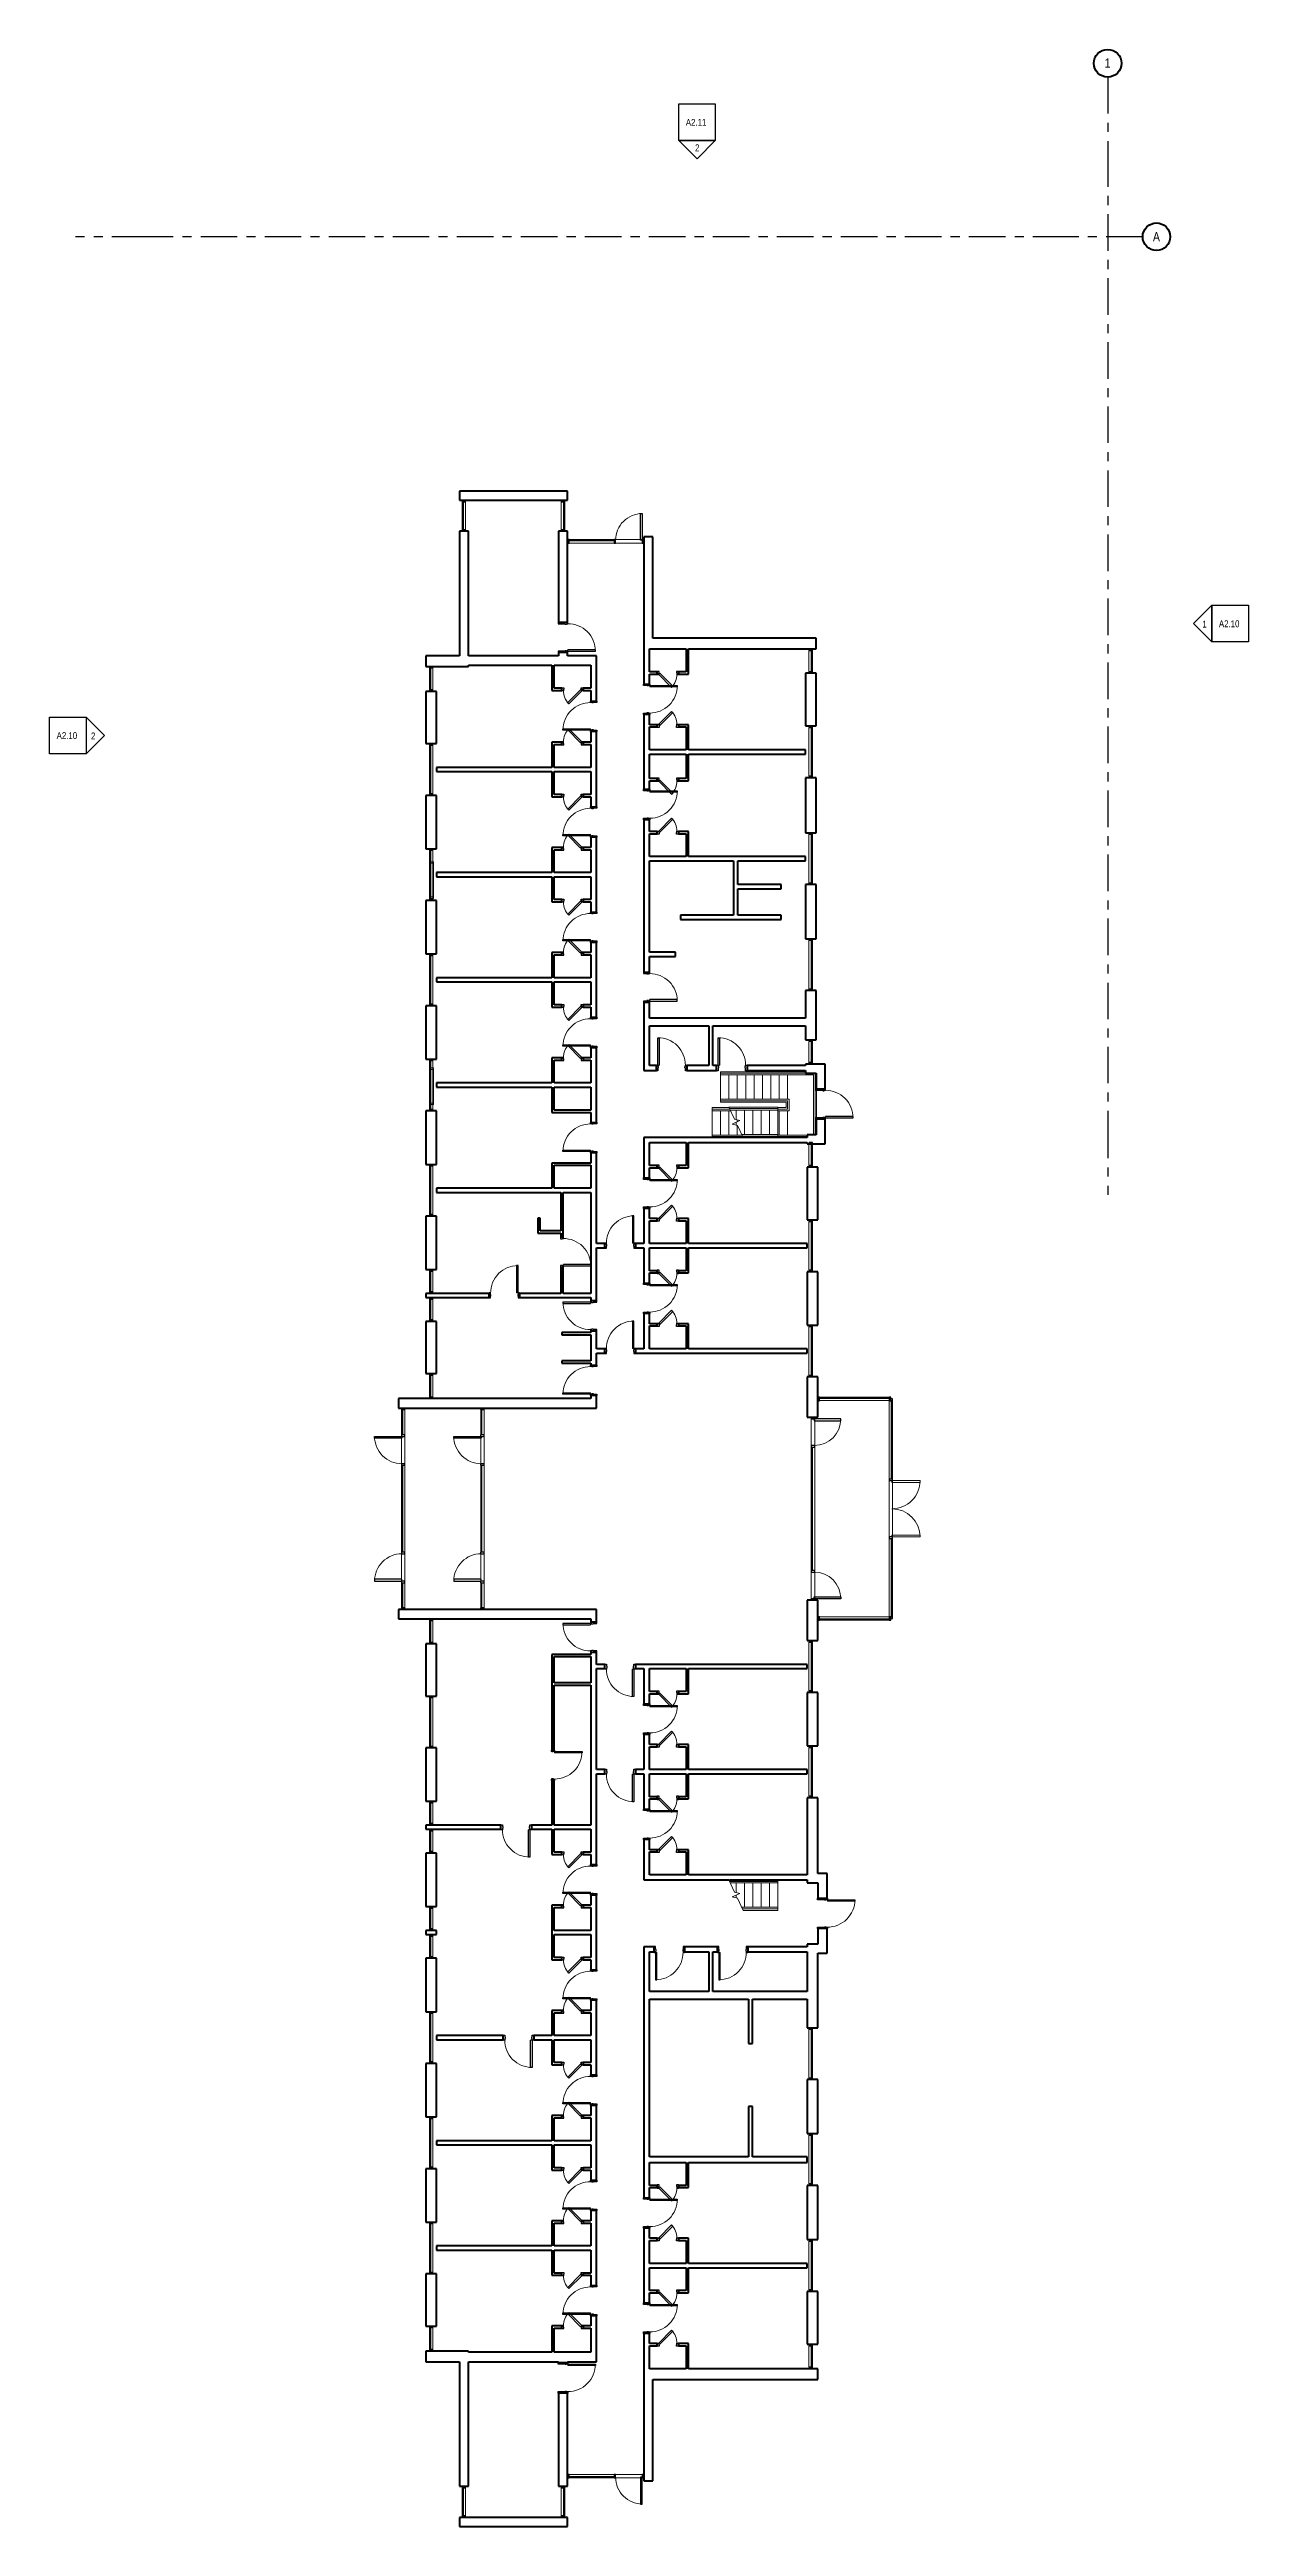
# Model space of a CAD drawing. Header units: inches. Extents: x -118 to 1455, y -1830 to 1419.
import ezdxf

# ---------------------------------------------------------------- set-up
doc = ezdxf.new("R2010")
doc.units = ezdxf.units.IN
doc.header["$MEASUREMENT"] = 0
doc.linetypes.add('Grid Line', pattern=[84, 48, -12, 12, -12])
for name, color, linetype, lineweight in [('A-DOOR', 31, 'Continuous', 15), ('A-DOOR-FRAM', 31, 'Continuous', 25), ('A-FLOR-HRAL', 11, 'Continuous', 9), ('A-GLAZ-CURT', 52, 'Continuous', 9), ('A-GLAZ-CWMG', 51, 'Continuous', 9), ('A-WALL', 113, 'Continuous', 15), ('G-ANNO-SYMB', 111, 'Continuous', 9), ('I-WALL', 2, 'Continuous', 15), ('S-GRID', 1, 'Continuous', 9), ('S-GRID-IDEN', 1, 'Continuous', 50), ('S-STRS', 31, 'Continuous', 9), ('S-STRS-MBND', 31, 'Continuous', 9)]:
    doc.layers.add(name, color=color, linetype=linetype, lineweight=lineweight)
doc.styles.add('Arial Narrow', font='ARIALN.TTF', dxfattribs={"height": 9})
doc.styles.add('Arial Narrow_1', font='ARIALN.TTF', dxfattribs={"height": 12})

# ---------------------------------------------------------------- blocks, each defined once
blk = doc.blocks.new('System Panel - zGlazed-5149014-LEVEL 1 - Map Export')
at = {"layer": 'A-GLAZ-CURT', "lineweight": 15}
for p, q in [((16.5, -0.5), (-16.5, -0.5)), ((-16.5, -0.5), (-16.5, -1.5)), ((-16.5, -1.5), (16.5, -1.5)), ((16.5, -1.5), (16.5, -0.5))]:
    blk.add_line(p, q, dxfattribs=at)
blk = doc.blocks.new('Rectangular Mullion - 4 1_2_ x 2_ Rectangular_CE_-5149011-LEVEL 1 - Map Export')
at = {"layer": 'A-GLAZ-CWMG'}
for p, q in [((343.4, -397.7), (343.4, -364.7)), ((347.9, -397.7), (347.9, -364.7))]:
    blk.add_line(p, q, dxfattribs=at)
blk = doc.blocks.new('Rectangular Mullion - 4 1_2_ x 2_ Rectangular_CE_-5139319-LEVEL 1 - Map Export')
at = {"layer": 'A-GLAZ-CWMG', "lineweight": 25}
for p, q in [((-2, 2.25), (0, 2.25)), ((-2, -2.25), (-2, 2.25)), ((0, 2.25), (0, -2.25)), ((0, -2.25), (-2, -2.25))]:
    blk.add_line(p, q, dxfattribs=at)
blk = doc.blocks.new('Rectangular Mullion - 4 1_2_ x 2_ Rectangular_CE_-5139320-LEVEL 1 - Map Export')
at = {"layer": 'A-GLAZ-CWMG', "lineweight": 25}
for p, q in [((0, 2.25), (-2, 2.25)), ((-2, 2.25), (-2, -2.25)), ((0, -2.25), (0, 2.25)), ((-2, -2.25), (0, -2.25))]:
    blk.add_line(p, q, dxfattribs=at)
blk = doc.blocks.new('CW-Single_CE_ - Medium Style-5142837-LEVEL 1 - Map Export')
at = {"layer": 'A-DOOR', "lineweight": 25}
for p, q in [((-17.5, -1.5), (-15, -1.5)), ((-17.5, -36.5), (-17.5, -1.5)), ((-15, -1.5), (-15, -36.5)), ((-15, -36.5), (-17.5, -36.5))]:
    blk.add_line(p, q, dxfattribs=at)
at = {"layer": 'A-DOOR', "lineweight": 9}
blk.add_arc((-17.5, -1.5), 35, 270, 0, dxfattribs=at)
blk = doc.blocks.new('Rectangular Mullion - 4 1_2_ x 2_ Rectangular_CE_-5142823-LEVEL 1 - Map Export')
at = {"layer": 'A-GLAZ-CWMG'}
for p, q in [((624.4, 776.6), (659.4, 776.6)), ((624.4, 772.1), (659.4, 772.1))]:
    blk.add_line(p, q, dxfattribs=at)
blk = doc.blocks.new('CW-Single_CE_ - Medium Style-5143027-LEVEL 1 - Map Export')
at = {"layer": 'A-DOOR', "lineweight": 25}
for p, q in [((-17.5, 36.5), (-17.5, 1.5)), ((-15, 36.5), (-17.5, 36.5)), ((-15, 1.5), (-15, 36.5)), ((-17.5, 1.5), (-15, 1.5))]:
    blk.add_line(p, q, dxfattribs=at)
at = {"layer": 'A-DOOR', "lineweight": 9}
blk.add_arc((-17.5, 1.5), 35, 360, 90, dxfattribs=at)
blk = doc.blocks.new('Rectangular Mullion - 4 1_2_ x 2_ Rectangular_CE_-5142997-LEVEL 1 - Map Export')
at = {"layer": 'A-GLAZ-CWMG'}
for p, q in [((624.4, -1761.4), (659.4, -1761.4)), ((624.4, -1765.9), (659.4, -1765.9))]:
    blk.add_line(p, q, dxfattribs=at)
blk = doc.blocks.new('Rectangular Mullion - 4 1_2_ x 2_ Rectangular_CE_-5140190-LEVEL 1 - Map Export')
at = {"layer": 'A-GLAZ-CWMG', "lineweight": 25}
for p, q in [((-2, 2.25), (0, 2.25)), ((-2, -2.25), (-2, 2.25)), ((0, 2.25), (0, -2.25)), ((0, -2.25), (-2, -2.25))]:
    blk.add_line(p, q, dxfattribs=at)
blk = doc.blocks.new('Rectangular Mullion - 4 1_2_ x 2_ Rectangular_CE_-5140191-LEVEL 1 - Map Export')
at = {"layer": 'A-GLAZ-CWMG', "lineweight": 25}
for p, q in [((0, 2.25), (-2, 2.25)), ((-2, 2.25), (-2, -2.25)), ((0, -2.25), (0, 2.25)), ((-2, -2.25), (0, -2.25))]:
    blk.add_line(p, q, dxfattribs=at)
blk = doc.blocks.new('CW-Single_CE_ - Medium Style-5148651-LEVEL 1 - Map Export')
at = {"layer": 'A-DOOR', "lineweight": 25}
for p, q in [((-17.5, 36.5), (-17.5, 1.5)), ((-15, 36.5), (-17.5, 36.5)), ((-15, 1.5), (-15, 36.5)), ((-17.5, 1.5), (-15, 1.5))]:
    blk.add_line(p, q, dxfattribs=at)
at = {"layer": 'A-DOOR', "lineweight": 9}
blk.add_arc((-17.5, 1.5), 35, 360, 90, dxfattribs=at)
blk = doc.blocks.new('System Panel - zGlazed-5142779-LEVEL 1 - Map Export')
at = {"layer": 'A-GLAZ-CURT', "lineweight": 15}
for p, q in [((45.75, 1.5), (-45.75, 1.5)), ((-45.75, 1.5), (-45.75, 0.5)), ((-45.75, 0.5), (45.75, 0.5)), ((45.75, 0.5), (45.75, 1.5))]:
    blk.add_line(p, q, dxfattribs=at)
blk = doc.blocks.new('Rectangular Mullion - 4 1_2_ x 2_ Rectangular_CE_-5142778-LEVEL 1 - Map Export')
at = {"layer": 'A-GLAZ-CWMG'}
for p, q in [((983.4, -348.4), (891.9, -348.4)), ((983.4, -352.9), (891.9, -352.9))]:
    blk.add_line(p, q, dxfattribs=at)
blk = doc.blocks.new('System Panel - zGlazed-5148816-LEVEL 1 - Map Export')
at = {"layer": 'A-GLAZ-CURT', "lineweight": 15}
for p, q in [((51.5, 1.5), (-51.5, 1.5)), ((-51.5, 1.5), (-51.5, 0.5)), ((-51.5, 0.5), (51.5, 0.5)), ((51.5, 0.5), (51.5, 1.5))]:
    blk.add_line(p, q, dxfattribs=at)
blk = doc.blocks.new('Rectangular Mullion - 4 1_2_ x 2_ Rectangular_CE_-5148814-LEVEL 1 - Map Export')
at = {"layer": 'A-GLAZ-CWMG'}
for p, q in [((983.1, -455.7), (983.1, -352.7)), ((987.6, -455.7), (987.6, -352.7))]:
    blk.add_line(p, q, dxfattribs=at)
blk = doc.blocks.new('System Panel - zGlazed-5142828-LEVEL 1 - Map Export')
at = {"layer": 'A-GLAZ-CURT', "lineweight": 15}
for p, q in [((29.5, -0.5), (-29.5, -0.5)), ((-29.5, -0.5), (-29.5, -1.5)), ((-29.5, -1.5), (29.5, -1.5)), ((29.5, -1.5), (29.5, -0.5))]:
    blk.add_line(p, q, dxfattribs=at)
blk = doc.blocks.new('Rectangular Mullion - 4 1_2_ x 2_ Rectangular_CE_-5142825-LEVEL 1 - Map Export')
at = {"layer": 'A-GLAZ-CWMG'}
for p, q in [((563.4, 776.6), (622.4, 776.6)), ((563.4, 772.1), (622.4, 772.1))]:
    blk.add_line(p, q, dxfattribs=at)
blk = doc.blocks.new('Rectangular Mullion - 4 1_2_ x 2_ Rectangular_CE_-5142826-LEVEL 1 - Map Export')
at = {"layer": 'A-GLAZ-CWMG', "lineweight": 25}
for p, q in [((-1, 2.25), (1, 2.25)), ((-1, -2.25), (-1, 2.25)), ((1, 2.25), (1, -2.25)), ((1, -2.25), (-1, -2.25))]:
    blk.add_line(p, q, dxfattribs=at)
blk = doc.blocks.new('System Panel - zGlazed-5143002-LEVEL 1 - Map Export')
at = {"layer": 'A-GLAZ-CURT', "lineweight": 15}
for p, q in [((29.5, 1.5), (-29.5, 1.5)), ((-29.5, 1.5), (-29.5, 0.5)), ((-29.5, 0.5), (29.5, 0.5)), ((29.5, 0.5), (29.5, 1.5))]:
    blk.add_line(p, q, dxfattribs=at)
blk = doc.blocks.new('Rectangular Mullion - 4 1_2_ x 2_ Rectangular_CE_-5142999-LEVEL 1 - Map Export')
at = {"layer": 'A-GLAZ-CWMG'}
for p, q in [((563.4, -1761.4), (622.4, -1761.4)), ((563.4, -1765.9), (622.4, -1765.9))]:
    blk.add_line(p, q, dxfattribs=at)
blk = doc.blocks.new('Rectangular Mullion - 4 1_2_ x 2_ Rectangular_CE_-5143000-LEVEL 1 - Map Export')
at = {"layer": 'A-GLAZ-CWMG', "lineweight": 25}
for p, q in [((-1, 2.25), (1, 2.25)), ((-1, -2.25), (-1, 2.25)), ((1, 2.25), (1, -2.25)), ((1, -2.25), (-1, -2.25))]:
    blk.add_line(p, q, dxfattribs=at)
blk = doc.blocks.new('System Panel - zGlazed-5143187-LEVEL 1 - Map Export')
at = {"layer": 'A-GLAZ-CURT', "lineweight": 15}
for p, q in [((18.4375, -0.5), (-18.4375, -0.5)), ((-18.4375, -0.5), (-18.4375, -1.5)), ((-18.4375, -1.5), (18.4375, -1.5)), ((18.4375, -1.5), (18.4375, -0.5))]:
    blk.add_line(p, q, dxfattribs=at)
blk = doc.blocks.new('Rectangular Mullion - 4 1_2_ x 2_ Rectangular_CE_-5143186-LEVEL 1 - Map Export')
at = {"layer": 'A-GLAZ-CWMG'}
for p, q in [((423.1, 789.5), (423.1, 826.3)), ((427.6, 789.5), (427.6, 826.3))]:
    blk.add_line(p, q, dxfattribs=at)
blk = doc.blocks.new('System Panel - zGlazed-5143317-LEVEL 1 - Map Export')
at = {"layer": 'A-GLAZ-CURT', "lineweight": 15}
for p, q in [((18.4375, 1.5), (-18.4375, 1.5)), ((-18.4375, 1.5), (-18.4375, 0.5)), ((-18.4375, 0.5), (18.4375, 0.5)), ((18.4375, 0.5), (18.4375, 1.5))]:
    blk.add_line(p, q, dxfattribs=at)
blk = doc.blocks.new('Rectangular Mullion - 4 1_2_ x 2_ Rectangular_CE_-5143316-LEVEL 1 - Map Export')
at = {"layer": 'A-GLAZ-CWMG'}
for p, q in [((553.1, 789.5), (553.1, 826.3)), ((557.6, 789.5), (557.6, 826.3))]:
    blk.add_line(p, q, dxfattribs=at)
blk = doc.blocks.new('Rectangular Mullion - 4 1_2_ x 2_ Rectangular_CE_-5143318-LEVEL 1 - Map Export')
at = {"layer": 'A-GLAZ-CWMG', "lineweight": 25}
for p, q in [((-2, 2.25), (0, 2.25)), ((-2, -2.25), (-2, 2.25)), ((0, 2.25), (0, -2.25)), ((0, -2.25), (-2, -2.25))]:
    blk.add_line(p, q, dxfattribs=at)
blk = doc.blocks.new('Rectangular Mullion - 4 1_2_ x 2_ Rectangular_CE_-5143319-LEVEL 1 - Map Export')
at = {"layer": 'A-GLAZ-CWMG', "lineweight": 25}
for p, q in [((0, 2.25), (-2, 2.25)), ((-2, 2.25), (-2, -2.25)), ((0, -2.25), (0, 2.25)), ((-2, -2.25), (0, -2.25))]:
    blk.add_line(p, q, dxfattribs=at)
blk = doc.blocks.new('Door-Single_CE_ - HM Door-2_ HM Frame-5143447-LEVEL 1 - Map Export')
at = {"layer": 'A-DOOR'}
for p, q in [((18, 42.5), (16.25, 42.5)), ((16.25, 42.5), (16.25, 6.5)), ((18, 6.5), (18, 42.5)), ((16.25, 6.5), (18, 6.5))]:
    blk.add_line(p, q, dxfattribs=at)
at = {"layer": 'A-DOOR', "lineweight": 25}
for p, q in [((18, 42.5), (16.25, 42.5)), ((16.25, 42.5), (16.25, 6.5)), ((18, 6.5), (18, 42.5)), ((18, 6.5), (16.25, 6.5))]:
    blk.add_line(p, q, dxfattribs=at)
at = {"layer": 'A-DOOR', "lineweight": 9}
blk.add_arc((18, 6.5), 36, 90, 180.5, dxfattribs=at)
blk.add_arc((18, 6.5), 36, 90, 180.5, dxfattribs=at)
blk.add_arc((18, 6.5), 36, 90, 180.5, dxfattribs=at)
blk.add_arc((18, 6.5), 36, 90, 180.5, dxfattribs=at)
at = {"layer": 'A-DOOR-FRAM'}
for p, q in [((-18, 6.5), (-20, 6.5)), ((-20, 6.5), (-20, -6.5)), ((-18, 4.75), (-18, 6.5)), ((-17.5, 4.75), (-18, 4.75)), ((-18, -6.5), (-18, 2.75)), ((-18, 2.75), (-17.5, 2.75)), ((-17.5, 2.75), (-17.5, 4.75)), ((18, 4.75), (17.5, 4.75)), ((17.5, 4.75), (17.5, 2.75)), ((17.5, 2.75), (18, 2.75)), ((20, 6.5), (18, 6.5)), ((18, 6.5), (18, 4.75)), ((18, 2.75), (18, -6.5)), ((20, -6.5), (20, 6.5)), ((-20, -6.5), (-18, -6.5)), ((18, -6.5), (20, -6.5))]:
    blk.add_line(p, q, dxfattribs=at)
blk = doc.blocks.new('Door-Single_CE_ - HM Door-2_ HM Frame-5146564-LEVEL 1 - Map Export')
at = {"layer": 'A-DOOR'}
for p, q in [((16.25, -40.25), (16.25, -4.25)), ((16.25, -4.25), (18, -4.25)), ((18, -4.25), (18, -40.25)), ((18, -40.25), (16.25, -40.25))]:
    blk.add_line(p, q, dxfattribs=at)
at = {"layer": 'A-DOOR', "lineweight": 25}
for p, q in [((16.25, -40.25), (16.25, -4.25)), ((18, -4.25), (16.25, -4.25)), ((18, -4.25), (18, -40.25)), ((18, -40.25), (16.25, -40.25))]:
    blk.add_line(p, q, dxfattribs=at)
at = {"layer": 'A-DOOR', "lineweight": 9}
blk.add_arc((18, -4.25), 36, 179.5, 270, dxfattribs=at)
blk.add_arc((18, -4.25), 36, 179.5, 270, dxfattribs=at)
blk.add_arc((18, -4.25), 36, 179.5, 270, dxfattribs=at)
blk.add_arc((18, -4.25), 36, 179.5, 270, dxfattribs=at)
at = {"layer": 'A-DOOR-FRAM'}
for p, q in [((-20, 4.25), (-18, 4.25)), ((-20, -4.25), (-20, 4.25)), ((-18, 4.25), (-18, -0.5)), ((18, 4.25), (20, 4.25)), ((18, -0.5), (18, 4.25)), ((20, 4.25), (20, -4.25)), ((-18, -4.25), (-20, -4.25)), ((-18, -0.5), (-17.5, -0.5)), ((-18, -2.5), (-18, -4.25)), ((-17.5, -2.5), (-18, -2.5)), ((-17.5, -0.5), (-17.5, -2.5)), ((17.5, -0.5), (18, -0.5)), ((17.5, -2.5), (17.5, -0.5)), ((18, -2.5), (17.5, -2.5)), ((18, -4.25), (18, -2.5)), ((20, -4.25), (18, -4.25))]:
    blk.add_line(p, q, dxfattribs=at)
blk = doc.blocks.new('Door-Single_CE_ - HM Door-2_ HM Frame-5146565-LEVEL 1 - Map Export')
at = {"layer": 'A-DOOR'}
for p, q in [((18, 40.25), (16.25, 40.25)), ((16.25, 40.25), (16.25, 4.25)), ((18, 4.25), (18, 40.25)), ((16.25, 4.25), (18, 4.25))]:
    blk.add_line(p, q, dxfattribs=at)
at = {"layer": 'A-DOOR', "lineweight": 25}
for p, q in [((18, 40.25), (16.25, 40.25)), ((16.25, 40.25), (16.25, 4.25)), ((18, 4.25), (18, 40.25)), ((18, 4.25), (16.25, 4.25))]:
    blk.add_line(p, q, dxfattribs=at)
at = {"layer": 'A-DOOR', "lineweight": 9}
blk.add_arc((18, 4.25), 36, 90, 180.5, dxfattribs=at)
blk.add_arc((18, 4.25), 36, 90, 180.5, dxfattribs=at)
blk.add_arc((18, 4.25), 36, 90, 180.5, dxfattribs=at)
blk.add_arc((18, 4.25), 36, 90, 180.5, dxfattribs=at)
at = {"layer": 'A-DOOR-FRAM'}
for p, q in [((-18, 4.25), (-20, 4.25)), ((-20, 4.25), (-20, -4.25)), ((-18, 2.5), (-18, 4.25)), ((-17.5, 2.5), (-18, 2.5)), ((-18, -4.25), (-18, 0.5)), ((-18, 0.5), (-17.5, 0.5)), ((-17.5, 0.5), (-17.5, 2.5)), ((18, 2.5), (17.5, 2.5)), ((17.5, 2.5), (17.5, 0.5)), ((17.5, 0.5), (18, 0.5)), ((20, 4.25), (18, 4.25)), ((18, 4.25), (18, 2.5)), ((18, 0.5), (18, -4.25)), ((20, -4.25), (20, 4.25)), ((-20, -4.25), (-18, -4.25)), ((18, -4.25), (20, -4.25))]:
    blk.add_line(p, q, dxfattribs=at)
blk = doc.blocks.new('Door-Single_CE_ - HM Door-2_ HM Frame-5146566-LEVEL 1 - Map Export')
at = {"layer": 'A-DOOR'}
for p, q in [((16.25, -38), (16.25, -2)), ((16.25, -2), (18, -2)), ((18, -2), (18, -38)), ((18, -38), (16.25, -38))]:
    blk.add_line(p, q, dxfattribs=at)
at = {"layer": 'A-DOOR', "lineweight": 25}
for p, q in [((16.25, -38), (16.25, -2)), ((18, -2), (16.25, -2)), ((18, -2), (18, -38)), ((18, -38), (16.25, -38))]:
    blk.add_line(p, q, dxfattribs=at)
at = {"layer": 'A-DOOR', "lineweight": 9}
blk.add_arc((18, -2), 36, 179.5, 270, dxfattribs=at)
blk.add_arc((18, -2), 36, 179.5, 270, dxfattribs=at)
blk.add_arc((18, -2), 36, 179.5, 270, dxfattribs=at)
blk.add_arc((18, -2), 36, 179.5, 270, dxfattribs=at)
at = {"layer": 'A-DOOR-FRAM'}
for p, q in [((-20, 2), (-18, 2)), ((-20, -2), (-20, 2)), ((-18, 2), (-18, 1.75)), ((-18, 1.75), (-17.5, 1.75)), ((-17.5, 1.75), (-17.5, -0.25)), ((17.5, 1.75), (18, 1.75)), ((17.5, -0.25), (17.5, 1.75)), ((18, 2), (20, 2)), ((18, 1.75), (18, 2)), ((20, 2), (20, -2)), ((-18, -2), (-20, -2)), ((-18, -0.25), (-18, -2)), ((-17.5, -0.25), (-18, -0.25)), ((18, -0.25), (17.5, -0.25)), ((18, -2), (18, -0.25)), ((20, -2), (18, -2))]:
    blk.add_line(p, q, dxfattribs=at)
blk = doc.blocks.new('Door-Single_CE_ - HM Door-2_ HM Frame-5146407-LEVEL 1 - Map Export')
at = {"layer": 'A-DOOR'}
for p, q in [((16.25, -39.75), (16.25, -3.75)), ((16.25, -3.75), (18, -3.75)), ((18, -3.75), (18, -39.75)), ((18, -39.75), (16.25, -39.75))]:
    blk.add_line(p, q, dxfattribs=at)
at = {"layer": 'A-DOOR', "lineweight": 25}
for p, q in [((16.25, -39.75), (16.25, -3.75)), ((18, -3.75), (16.25, -3.75)), ((18, -3.75), (18, -39.75)), ((18, -39.75), (16.25, -39.75))]:
    blk.add_line(p, q, dxfattribs=at)
at = {"layer": 'A-DOOR', "lineweight": 9}
blk.add_arc((18, -3.75), 36, 179.5, 270, dxfattribs=at)
blk.add_arc((18, -3.75), 36, 179.5, 270, dxfattribs=at)
blk.add_arc((18, -3.75), 36, 179.5, 270, dxfattribs=at)
blk.add_arc((18, -3.75), 36, 179.5, 270, dxfattribs=at)
at = {"layer": 'A-DOOR-FRAM'}
for p, q in [((-20, 3.75), (-18, 3.75)), ((-20, -3.75), (-20, 3.75)), ((-18, 3.75), (-18, 0)), ((18, 3.75), (20, 3.75)), ((18, 0), (18, 3.75)), ((20, 3.75), (20, -3.75)), ((-18, -3.75), (-20, -3.75)), ((-18, 0), (-17.5, 0)), ((-18, -2), (-18, -3.75)), ((-17.5, -2), (-18, -2)), ((-17.5, 0), (-17.5, -2)), ((17.5, 0), (18, 0)), ((17.5, -2), (17.5, 0)), ((18, -2), (17.5, -2)), ((18, -3.75), (18, -2)), ((20, -3.75), (18, -3.75))]:
    blk.add_line(p, q, dxfattribs=at)
blk = doc.blocks.new('Door-Single_CE_ - HM Door-2_ HM Frame-5148059-LEVEL 1 - Map Export')
at = {"layer": 'A-DOOR'}
for p, q in [((16.25, -42.5), (16.25, -6.5)), ((16.25, -6.5), (18, -6.5)), ((18, -6.5), (18, -42.5)), ((18, -42.5), (16.25, -42.5))]:
    blk.add_line(p, q, dxfattribs=at)
at = {"layer": 'A-DOOR', "lineweight": 25}
for p, q in [((16.25, -42.5), (16.25, -6.5)), ((18, -6.5), (16.25, -6.5)), ((18, -6.5), (18, -42.5)), ((18, -42.5), (16.25, -42.5))]:
    blk.add_line(p, q, dxfattribs=at)
at = {"layer": 'A-DOOR', "lineweight": 9}
blk.add_arc((18, -6.5), 36, 179.5, 270, dxfattribs=at)
blk.add_arc((18, -6.5), 36, 179.5, 270, dxfattribs=at)
blk.add_arc((18, -6.5), 36, 179.5, 270, dxfattribs=at)
blk.add_arc((18, -6.5), 36, 179.5, 270, dxfattribs=at)
at = {"layer": 'A-DOOR-FRAM'}
for p, q in [((-20, 6.5), (-18, 6.5)), ((-20, -6.5), (-20, 6.5)), ((-18, 6.5), (-18, -2.75)), ((18, 6.5), (20, 6.5)), ((18, -2.75), (18, 6.5)), ((20, 6.5), (20, -6.5)), ((-18, -6.5), (-20, -6.5)), ((-18, -2.75), (-17.5, -2.75)), ((-18, -4.75), (-18, -6.5)), ((-17.5, -4.75), (-18, -4.75)), ((-17.5, -2.75), (-17.5, -4.75)), ((17.5, -2.75), (18, -2.75)), ((17.5, -4.75), (17.5, -2.75)), ((18, -4.75), (17.5, -4.75)), ((18, -6.5), (18, -4.75)), ((20, -6.5), (18, -6.5))]:
    blk.add_line(p, q, dxfattribs=at)
blk = doc.blocks.new('Door-Single_CE_ - HM Door-2_ HM Frame-5148264-LEVEL 1 - Map Export')
at = {"layer": 'A-DOOR'}
for p, q in [((18, 39.75), (16.25, 39.75)), ((16.25, 39.75), (16.25, 3.75)), ((18, 3.75), (18, 39.75)), ((16.25, 3.75), (18, 3.75))]:
    blk.add_line(p, q, dxfattribs=at)
at = {"layer": 'A-DOOR', "lineweight": 25}
for p, q in [((18, 39.75), (16.25, 39.75)), ((16.25, 39.75), (16.25, 3.75)), ((18, 3.75), (18, 39.75)), ((18, 3.75), (16.25, 3.75))]:
    blk.add_line(p, q, dxfattribs=at)
at = {"layer": 'A-DOOR', "lineweight": 9}
blk.add_arc((18, 3.75), 36, 90, 180.5, dxfattribs=at)
blk.add_arc((18, 3.75), 36, 90, 180.5, dxfattribs=at)
blk.add_arc((18, 3.75), 36, 90, 180.5, dxfattribs=at)
blk.add_arc((18, 3.75), 36, 90, 180.5, dxfattribs=at)
at = {"layer": 'A-DOOR-FRAM'}
for p, q in [((-18, 3.75), (-20, 3.75)), ((-20, 3.75), (-20, -3.75)), ((-18, 2), (-18, 3.75)), ((-17.5, 2), (-18, 2)), ((-18, -3.75), (-18, 0)), ((-18, 0), (-17.5, 0)), ((-17.5, 0), (-17.5, 2)), ((18, 2), (17.5, 2)), ((17.5, 2), (17.5, 0)), ((17.5, 0), (18, 0)), ((20, 3.75), (18, 3.75)), ((18, 3.75), (18, 2)), ((18, 0), (18, -3.75)), ((20, -3.75), (20, 3.75)), ((-20, -3.75), (-18, -3.75)), ((18, -3.75), (20, -3.75))]:
    blk.add_line(p, q, dxfattribs=at)
blk = doc.blocks.new('System Panel - zGlazed-5148637-LEVEL 1 - Map Export')
at = {"layer": 'A-GLAZ-CURT', "lineweight": 15}
for p, q in [((81, -0.5), (-81, -0.5)), ((-81, -0.5), (-81, -1.5)), ((-81, -1.5), (81, -1.5)), ((81, -1.5), (81, -0.5))]:
    blk.add_line(p, q, dxfattribs=at)
blk = doc.blocks.new('Rectangular Mullion - 4 1_2_ x 2_ Rectangular_CE_-5148635-LEVEL 1 - Map Export')
at = {"layer": 'A-GLAZ-CWMG'}
for p, q in [((881.1, -575.7), (881.1, -413.7)), ((885.6, -575.7), (885.6, -413.7))]:
    blk.add_line(p, q, dxfattribs=at)
blk = doc.blocks.new('CW-Double_CE_ - Medium Style-5148826-LEVEL 1 - Map Export')
at = {"layer": 'A-DOOR'}
for p, q in [((-34.5, 38.5), (-37, 38.5)), ((-37, 38.5), (-37, 1.5)), ((-34.5, 1.5), (-34.5, 38.5)), ((34.5, 1.5), (34.5, 38.5)), ((34.5, 38.5), (37, 38.5)), ((37, 38.5), (37, 1.5)), ((-37, 1.5), (-34.5, 1.5)), ((37, 1.5), (34.5, 1.5))]:
    blk.add_line(p, q, dxfattribs=at)
for centre, start, end in [((-37, 1.5), 360, 90), ((37, 1.5), 90, 180)]:
    blk.add_arc(centre, 37, start, end, dxfattribs=at)
blk = doc.blocks.new('Rectangular Mullion - 4 1_2_ x 2_ Rectangular_CE_-5148823-LEVEL 1 - Map Export')
at = {"layer": 'A-GLAZ-CWMG'}
for p, q in [((983.1, -531.7), (983.1, -457.7)), ((987.6, -531.7), (987.6, -457.7))]:
    blk.add_line(p, q, dxfattribs=at)
blk = doc.blocks.new('CW-Single_CE_ - Medium Style-5149342-LEVEL 1 - Map Export')
at = {"layer": 'A-DOOR', "lineweight": 25}
for p, q in [((-18, -1.5), (-15.5, -1.5)), ((-18, -37.5), (-18, -1.5)), ((-15.5, -1.5), (-15.5, -37.5)), ((-15.5, -37.5), (-18, -37.5))]:
    blk.add_line(p, q, dxfattribs=at)
at = {"layer": 'A-DOOR', "lineweight": 9}
blk.add_arc((-18, -1.5), 36, 270, 0, dxfattribs=at)
blk = doc.blocks.new('Rectangular Mullion - 4 1_2_ x 2_ Rectangular_CE_-5149068-LEVEL 1 - Map Export')
at = {"layer": 'A-GLAZ-CWMG'}
for p, q in [((343.4, -435.7), (343.4, -399.7)), ((347.9, -435.7), (347.9, -399.7))]:
    blk.add_line(p, q, dxfattribs=at)
blk = doc.blocks.new('System Panel - zGlazed-5149341-LEVEL 1 - Map Export')
at = {"layer": 'A-GLAZ-CURT', "lineweight": 15}
for p, q in [((57, -0.5), (-57, -0.5)), ((-57, -0.5), (-57, -1.5)), ((-57, -1.5), (57, -1.5)), ((57, -1.5), (57, -0.5))]:
    blk.add_line(p, q, dxfattribs=at)
blk = doc.blocks.new('Rectangular Mullion - 4 1_2_ x 2_ Rectangular_CE_-5149339-LEVEL 1 - Map Export')
at = {"layer": 'A-GLAZ-CWMG'}
for p, q in [((343.4, -551.7), (343.4, -437.7)), ((347.9, -551.7), (347.9, -437.7))]:
    blk.add_line(p, q, dxfattribs=at)
blk = doc.blocks.new('CW-Single_CE_ - Medium Style-5149344-LEVEL 1 - Map Export')
at = {"layer": 'A-DOOR', "lineweight": 25}
for p, q in [((-18, 37.5), (-18, 1.5)), ((-15.5, 37.5), (-18, 37.5)), ((-15.5, 1.5), (-15.5, 37.5)), ((-18, 1.5), (-15.5, 1.5))]:
    blk.add_line(p, q, dxfattribs=at)
at = {"layer": 'A-DOOR', "lineweight": 9}
blk.add_arc((-18, 1.5), 36, 360, 90, dxfattribs=at)
blk = doc.blocks.new('Door-Single_CE_ - HM Door-2_ HM Frame-5149586-LEVEL 1 - Map Export')
at = {"layer": 'A-DOOR'}
for p, q in [((18, 39.25), (16.25, 39.25)), ((16.25, 39.25), (16.25, 3.25)), ((18, 3.25), (18, 39.25)), ((16.25, 3.25), (18, 3.25))]:
    blk.add_line(p, q, dxfattribs=at)
at = {"layer": 'A-DOOR', "lineweight": 25}
for p, q in [((18, 39.25), (16.25, 39.25)), ((16.25, 39.25), (16.25, 3.25)), ((18, 3.25), (18, 39.25)), ((18, 3.25), (16.25, 3.25))]:
    blk.add_line(p, q, dxfattribs=at)
at = {"layer": 'A-DOOR', "lineweight": 9}
blk.add_arc((18, 3.25), 36, 90, 180.5, dxfattribs=at)
blk.add_arc((18, 3.25), 36, 90, 180.5, dxfattribs=at)
blk.add_arc((18, 3.25), 36, 90, 180.5, dxfattribs=at)
blk.add_arc((18, 3.25), 36, 90, 180.5, dxfattribs=at)
at = {"layer": 'A-DOOR-FRAM'}
for p, q in [((-18, 3.25), (-20, 3.25)), ((-20, 3.25), (-20, -3.25)), ((-18, 1.5), (-18, 3.25)), ((-17.5, 1.5), (-18, 1.5)), ((-17.5, -0.5), (-17.5, 1.5)), ((18, 1.5), (17.5, 1.5)), ((17.5, 1.5), (17.5, -0.5)), ((20, 3.25), (18, 3.25)), ((18, 3.25), (18, 1.5)), ((20, -3.25), (20, 3.25)), ((-20, -3.25), (-18, -3.25)), ((-18, -3.25), (-18, -0.5)), ((-18, -0.5), (-17.5, -0.5)), ((17.5, -0.5), (18, -0.5)), ((18, -0.5), (18, -3.25)), ((18, -3.25), (20, -3.25))]:
    blk.add_line(p, q, dxfattribs=at)
blk = doc.blocks.new('Door-Single_CE_ - HM Door-2_ HM Frame-5149653-LEVEL 1 - Map Export')
at = {"layer": 'A-DOOR'}
for p, q in [((16.25, -39.25), (16.25, -3.25)), ((16.25, -3.25), (18, -3.25)), ((18, -3.25), (18, -39.25)), ((18, -39.25), (16.25, -39.25))]:
    blk.add_line(p, q, dxfattribs=at)
at = {"layer": 'A-DOOR', "lineweight": 25}
for p, q in [((16.25, -39.25), (16.25, -3.25)), ((18, -3.25), (16.25, -3.25)), ((18, -3.25), (18, -39.25)), ((18, -39.25), (16.25, -39.25))]:
    blk.add_line(p, q, dxfattribs=at)
at = {"layer": 'A-DOOR', "lineweight": 9}
blk.add_arc((18, -3.25), 36, 179.5, 270, dxfattribs=at)
blk.add_arc((18, -3.25), 36, 179.5, 270, dxfattribs=at)
blk.add_arc((18, -3.25), 36, 179.5, 270, dxfattribs=at)
blk.add_arc((18, -3.25), 36, 179.5, 270, dxfattribs=at)
at = {"layer": 'A-DOOR-FRAM'}
for p, q in [((-20, 3.25), (-18, 3.25)), ((-20, -3.25), (-20, 3.25)), ((-18, 3.25), (-18, 0.5)), ((-18, 0.5), (-17.5, 0.5)), ((-17.5, 0.5), (-17.5, -1.5)), ((17.5, 0.5), (18, 0.5)), ((17.5, -1.5), (17.5, 0.5)), ((18, 3.25), (20, 3.25)), ((18, 0.5), (18, 3.25)), ((20, 3.25), (20, -3.25)), ((-18, -3.25), (-20, -3.25)), ((-18, -1.5), (-18, -3.25)), ((-17.5, -1.5), (-18, -1.5)), ((18, -1.5), (17.5, -1.5)), ((18, -3.25), (18, -1.5)), ((20, -3.25), (18, -3.25))]:
    blk.add_line(p, q, dxfattribs=at)
blk = doc.blocks.new('Door-Single_CE_ - HM Door-2_ HM Frame-5149806-LEVEL 1 - Map Export')
at = {"layer": 'A-DOOR'}
for p, q in [((16.25, 38), (16.25, 2)), ((18, 2), (18, 38)), ((16.25, 2), (18, 2))]:
    blk.add_line(p, q, dxfattribs=at)
at = {"layer": 'A-DOOR', "lineweight": 25}
for p, q in [((18, 38), (16.25, 38)), ((16.25, 38), (16.25, 2)), ((18, 2), (18, 38)), ((18, 2), (16.25, 2))]:
    blk.add_line(p, q, dxfattribs=at)
at = {"layer": 'A-DOOR', "lineweight": 9}
blk.add_arc((18, 2), 36, 90, 180.5, dxfattribs=at)
blk.add_arc((18, 2), 36, 90, 180.5, dxfattribs=at)
blk.add_arc((18, 2), 36, 90, 180.5, dxfattribs=at)
blk.add_arc((18, 2), 36, 90, 180.5, dxfattribs=at)
at = {"layer": 'A-DOOR-FRAM'}
for p, q in [((-18, 2), (-20, 2)), ((-20, 2), (-20, -2)), ((-18, 0.25), (-18, 2)), ((-17.5, 0.25), (-18, 0.25)), ((-17.5, -1.75), (-17.5, 0.25)), ((18, 0.25), (17.5, 0.25)), ((17.5, 0.25), (17.5, -1.75)), ((20, 2), (18, 2)), ((18, 2), (18, 0.25)), ((20, -2), (20, 2)), ((-20, -2), (-18, -2)), ((-18, -2), (-18, -1.75)), ((-18, -1.75), (-17.5, -1.75)), ((17.5, -1.75), (18, -1.75)), ((18, -1.75), (18, -2)), ((18, -2), (20, -2))]:
    blk.add_line(p, q, dxfattribs=at)
blk = doc.blocks.new('System Panel - zGlazed-5161037-LEVEL 1 - Map Export')
at = {"layer": 'A-GLAZ-CURT', "lineweight": 15}
for p, q in [((14.4375, -0.5), (-14.4375, -0.5)), ((-14.4375, -0.5), (-14.4375, -1.5)), ((-14.4375, -1.5), (14.4375, -1.5)), ((14.4375, -1.5), (14.4375, -0.5))]:
    blk.add_line(p, q, dxfattribs=at)
blk = doc.blocks.new('Rectangular Mullion - 4 1_2_ x 2_ Rectangular_CE_-5161036-LEVEL 1 - Map Export')
at = {"layer": 'A-GLAZ-CWMG'}
for p, q in [((380.1, 579.5), (380.1, 608.3)), ((384.6, 579.5), (384.6, 608.3))]:
    blk.add_line(p, q, dxfattribs=at)
blk = doc.blocks.new('System Panel - zGlazed-5160974-LEVEL 1 - Map Export')
at = {"layer": 'A-GLAZ-CURT', "lineweight": 15}
for p, q in [((32, -0.5), (-32, -0.5)), ((-32, -0.5), (-32, -1.5)), ((-32, -1.5), (32, -1.5)), ((32, -1.5), (32, -0.5))]:
    blk.add_line(p, q, dxfattribs=at)
blk = doc.blocks.new('Rectangular Mullion - 4 1_2_ x 2_ Rectangular_CE_-5160973-LEVEL 1 - Map Export')
at = {"layer": 'A-GLAZ-CWMG'}
for p, q in [((380.1, 443.1), (380.1, 507.1)), ((384.6, 443.1), (384.6, 507.1))]:
    blk.add_line(p, q, dxfattribs=at)
blk = doc.blocks.new('System Panel - zGlazed-5177566-LEVEL 1 - Map Export')
at = {"layer": 'A-GLAZ-CURT', "lineweight": 15}
for p, q in [((13.625, -0.5), (-13.625, -0.5)), ((-13.625, -0.5), (-13.625, -1.5)), ((-13.625, -1.5), (13.625, -1.5)), ((13.625, -1.5), (13.625, -0.5))]:
    blk.add_line(p, q, dxfattribs=at)
blk = doc.blocks.new('Rectangular Mullion - 4 1_2_ x 2_ Rectangular_CE_-5177565-LEVEL 1 - Map Export')
at = {"layer": 'A-GLAZ-CWMG'}
for p, q in [((380.1, -210.2), (380.1, -182.9)), ((384.6, -210.2), (384.6, -182.9))]:
    blk.add_line(p, q, dxfattribs=at)
blk = doc.blocks.new('System Panel - zGlazed-5161405-LEVEL 1 - Map Export')
at = {"layer": 'A-GLAZ-CURT', "lineweight": 15}
for p, q in [((32, 1.5), (-32, 1.5)), ((-32, 1.5), (-32, 0.5)), ((-32, 0.5), (32, 0.5)), ((32, 0.5), (32, 1.5))]:
    blk.add_line(p, q, dxfattribs=at)
blk = doc.blocks.new('Rectangular Mullion - 4 1_2_ x 2_ Rectangular_CE_-5161404-LEVEL 1 - Map Export')
at = {"layer": 'A-GLAZ-CWMG'}
for p, q in [((878.1, 466.1), (878.1, 530.1)), ((882.6, 466.1), (882.6, 530.1))]:
    blk.add_line(p, q, dxfattribs=at)
blk = doc.blocks.new('System Panel - zGlazed-5161626-LEVEL 1 - Map Export')
at = {"layer": 'A-GLAZ-CURT', "lineweight": 15}
for p, q in [((14, 1.5), (-14, 1.5)), ((-14, 1.5), (-14, 0.5)), ((-14, 0.5), (14, 0.5)), ((14, 0.5), (14, 1.5))]:
    blk.add_line(p, q, dxfattribs=at)
blk = doc.blocks.new('Rectangular Mullion - 4 1_2_ x 2_ Rectangular_CE_-5161625-LEVEL 1 - Map Export')
at = {"layer": 'A-GLAZ-CWMG'}
for p, q in [((878.1, 603.3), (878.1, 631.3)), ((882.6, 603.3), (882.6, 631.3))]:
    blk.add_line(p, q, dxfattribs=at)
blk = doc.blocks.new('Railing - Railing-5168553-LEVEL 1 - Map Export')
at = {"layer": 'A-FLOR-HRAL'}
for p, q in [((774, 30.2), (774.9, 28.2)), ((837.4, 30.2), (774, 30.2)), ((837.4, 28.2), (774.9, 28.2)), ((837.4, 30.2), (837.4, 28.2))]:
    blk.add_line(p, q, dxfattribs=at)
blk = doc.blocks.new('Railing - Railing-5168557-LEVEL 1 - Map Export')
at = {"layer": 'A-FLOR-HRAL'}
for p, q in [((789.8, -3.8), (790.8, -5.8)), ((837.4, -3.8), (789.8, -3.8)), ((837.4, -5.8), (790.8, -5.8)), ((837.4, -3.8), (837.4, -5.8))]:
    blk.add_line(p, q, dxfattribs=at)
blk = doc.blocks.new('Railing - Railing-5168626-LEVEL 1 - Map Export')
at = {"layer": 'A-FLOR-HRAL'}
for p, q in [((774, -983.5), (774.9, -985.5)), ((837.4, -983.5), (774, -983.5)), ((837.4, -985.5), (774.9, -985.5)), ((837.4, -983.5), (837.4, -985.5))]:
    blk.add_line(p, q, dxfattribs=at)
blk = doc.blocks.new('Railing - Railing-5168630-LEVEL 1 - Map Export')
at = {"layer": 'A-FLOR-HRAL'}
for p, q in [((789.8, -1017.5), (790.8, -1019.5)), ((837.4, -1017.5), (789.8, -1017.5)), ((837.4, -1019.5), (790.8, -1019.5)), ((837.4, -1017.5), (837.4, -1019.5))]:
    blk.add_line(p, q, dxfattribs=at)
blk = doc.blocks.new('Railing - Railing-5170500-LEVEL 1 - Map Export')
at = {"layer": 'A-FLOR-HRAL'}
for p, q in [((762.1, 42.5), (850.1, 42.5)), ((762.1, 40.5), (762.1, 42.5)), ((762.1, 40.5), (850.1, 40.5)), ((850.1, 42.5), (852.1, 42.5)), ((850.1, 40.5), (850.1, 29.5)), ((852.1, 42.5), (852.1, 27.5)), ((751.1, 27.5), (751.1, 29.5)), ((774.3, 29.5), (751.1, 29.5)), ((775.3, 27.5), (751.1, 27.5)), ((850.1, 29.5), (837.4, 29.5)), ((852.1, 27.5), (837.4, 27.5))]:
    blk.add_line(p, q, dxfattribs=at)
blk = doc.blocks.new('Railing - Railing-5170504-LEVEL 1 - Map Export')
at = {"layer": 'A-FLOR-HRAL'}
for p, q in [((762.1, 76.5), (850.1, 76.5)), ((762.1, 74.5), (762.1, 76.5)), ((762.1, 74.5), (850.1, 74.5)), ((850.1, 76.5), (873.4, 76.5)), ((850.1, 74.5), (884.1, 74.5)), ((884.1, 74.5), (884.1, -4)), ((886.1, 76.5), (886.1, -4)), ((751.1, -6.5), (751.1, -4.5)), ((790.2, -4.5), (751.1, -4.5)), ((791.1, -6.5), (751.1, -6.5)), ((850.1, -4.5), (837.4, -4.5)), ((850.1, -6.5), (837.4, -6.5)), ((875.9, -4.5), (850.1, -4.5)), ((875.9, -6.5), (850.1, -6.5))]:
    blk.add_line(p, q, dxfattribs=at)
blk = doc.blocks.new('Rectangular Mullion - 4 1_2_ x 2_ Rectangular_CE_-5174593-LEVEL 1 - Map Export')
at = {"layer": 'A-GLAZ-CWMG'}
for p, q in [((381.9, 352), (385.6, 352)), ((385.6, 352), (385.6, 308)), ((385.6, 308), (381.9, 308))]:
    blk.add_line(p, q, dxfattribs=at)
blk = doc.blocks.new('Rectangular Mullion - 4 1_2_ x 2_ Rectangular_CE_-5174596-LEVEL 1 - Map Export')
at = {"layer": 'A-GLAZ-CWMG'}
for p, q in [((-2, -1.5), (-2, 2.25)), ((-2, 2.25), (0, 2.25)), ((0, 2.25), (0, -1.5))]:
    blk.add_line(p, q, dxfattribs=at)
blk = doc.blocks.new('Rectangular Mullion - 4 1_2_ x 2_ Rectangular_CE_-5174597-LEVEL 1 - Map Export')
at = {"layer": 'A-GLAZ-CWMG'}
for p, q in [((0, 2.25), (-2, 2.25)), ((-2, 2.25), (-2, -1.5)), ((0, -1.5), (0, 2.25))]:
    blk.add_line(p, q, dxfattribs=at)
blk = doc.blocks.new('Door-Single_CE_ - WD Door-2_ WD Frame-5176362-LEVEL 1 - Map Export')
at = {"layer": 'A-DOOR'}
for p, q in [((-6.4, -17.6), (10.6, -0.6)), ((-5, -19), (-6.4, -17.6)), ((12, -2), (-5, -19)), ((10.6, -0.6), (12, -2))]:
    blk.add_line(p, q, dxfattribs=at)
at = {"layer": 'A-DOOR', "lineweight": 25}
for p, q in [((-6.4, -17.6), (10.6, -0.6)), ((-5, -19), (-6.4, -17.6)), ((12, -2), (-5, -19)), ((12, -2), (10.6, -0.6))]:
    blk.add_line(p, q, dxfattribs=at)
at = {"layer": 'A-DOOR', "lineweight": 9}
for start in [179.3876, 179.3876, 179.5, 179.5]:
    blk.add_arc((12, -2), 24, start, 225, dxfattribs=at)
at = {"layer": 'A-DOOR-FRAM'}
for p, q in [((-14, 2), (-11.5, 2)), ((-14, -2), (-14, 2)), ((-11.5, 2), (-11.5, 0)), ((11.5, 2), (14, 2)), ((11.5, 0), (11.5, 2)), ((14, 2), (14, -2)), ((-12, -2), (-14, -2)), ((-12, 0), (-12, -2)), ((-11.5, 0), (-12, 0)), ((12, 0), (11.5, 0)), ((12, -2), (12, 0)), ((14, -2), (12, -2))]:
    blk.add_line(p, q, dxfattribs=at)
blk = doc.blocks.new('Door-Single_CE_ - WD Door-2_ WD Frame-5176364-LEVEL 1 - Map Export')
at = {"layer": 'A-DOOR'}
for p, q in [((-5, 19), (-6.4, 17.6)), ((-6.4, 17.6), (10.6, 0.6)), ((12, 2), (-5, 19)), ((10.6, 0.6), (12, 2))]:
    blk.add_line(p, q, dxfattribs=at)
at = {"layer": 'A-DOOR', "lineweight": 25}
for p, q in [((-5, 19), (-6.4, 17.6)), ((-6.4, 17.6), (10.6, 0.6)), ((12, 2), (-5, 19)), ((12, 2), (10.6, 0.6))]:
    blk.add_line(p, q, dxfattribs=at)
at = {"layer": 'A-DOOR', "lineweight": 9}
for end in [180.5, 180.5, 180.6124, 180.6124]:
    blk.add_arc((12, 2), 24, 135, end, dxfattribs=at)
at = {"layer": 'A-DOOR-FRAM'}
for p, q in [((-12, 2), (-14, 2)), ((-14, 2), (-14, -2)), ((-12, 0), (-12, 2)), ((-11.5, 0), (-12, 0)), ((-11.5, -2), (-11.5, 0)), ((12, 0), (11.5, 0)), ((11.5, 0), (11.5, -2)), ((14, 2), (12, 2)), ((12, 2), (12, 0)), ((14, -2), (14, 2)), ((-14, -2), (-11.5, -2)), ((11.5, -2), (14, -2))]:
    blk.add_line(p, q, dxfattribs=at)
blk = doc.blocks.new('Door-Single_CE_ - WD Door-2_ WD Frame-5177219-LEVEL 1 - Map Export')
at = {"layer": 'A-DOOR'}
for p, q in [((16, -39.25), (16, -3.25)), ((16, -3.25), (18, -3.25)), ((18, -3.25), (18, -39.25)), ((18, -39.25), (16, -39.25))]:
    blk.add_line(p, q, dxfattribs=at)
at = {"layer": 'A-DOOR', "lineweight": 25}
for p, q in [((16, -39.25), (16, -3.25)), ((18, -3.25), (16, -3.25)), ((18, -3.25), (18, -39.25)), ((18, -39.25), (16, -39.25))]:
    blk.add_line(p, q, dxfattribs=at)
at = {"layer": 'A-DOOR', "lineweight": 9}
blk.add_arc((18, -3.25), 36, 179.5, 270, dxfattribs=at)
blk.add_arc((18, -3.25), 36, 179.5, 270, dxfattribs=at)
blk.add_arc((18, -3.25), 36, 179.5, 270, dxfattribs=at)
blk.add_arc((18, -3.25), 36, 179.5, 270, dxfattribs=at)
at = {"layer": 'A-DOOR-FRAM'}
for p, q in [((-20, 3.25), (-18, 3.25)), ((-20, -3.25), (-20, 3.25)), ((-18, 3.25), (-18, 0.75)), ((-18, 0.75), (-17.5, 0.75)), ((-17.5, 0.75), (-17.5, -1.25)), ((17.5, 0.75), (18, 0.75)), ((17.5, -1.25), (17.5, 0.75)), ((18, 3.25), (20, 3.25)), ((18, 0.75), (18, 3.25)), ((20, 3.25), (20, -3.25)), ((-18, -3.25), (-20, -3.25)), ((-18, -1.25), (-18, -3.25)), ((-17.5, -1.25), (-18, -1.25)), ((18, -1.25), (17.5, -1.25)), ((18, -3.25), (18, -1.25)), ((20, -3.25), (18, -3.25))]:
    blk.add_line(p, q, dxfattribs=at)
blk = doc.blocks.new('Door-Single_CE_ - WD Door-2_ WD Frame-5179957-LEVEL 1 - Map Export')
at = {"layer": 'A-DOOR'}
for p, q in [((18, 40.25), (16, 40.25)), ((16, 40.25), (16, 4.25)), ((18, 4.25), (18, 40.25)), ((16, 4.25), (18, 4.25))]:
    blk.add_line(p, q, dxfattribs=at)
at = {"layer": 'A-DOOR', "lineweight": 25}
for p, q in [((18, 40.25), (16, 40.25)), ((16, 40.25), (16, 4.25)), ((18, 4.25), (18, 40.25)), ((18, 4.25), (16, 4.25))]:
    blk.add_line(p, q, dxfattribs=at)
at = {"layer": 'A-DOOR', "lineweight": 9}
blk.add_arc((18, 4.25), 36, 90, 180.5, dxfattribs=at)
blk.add_arc((18, 4.25), 36, 90, 180.5, dxfattribs=at)
blk.add_arc((18, 4.25), 36, 90, 180.5, dxfattribs=at)
blk.add_arc((18, 4.25), 36, 90, 180.5, dxfattribs=at)
at = {"layer": 'A-DOOR-FRAM'}
for p, q in [((-18, 4.25), (-20, 4.25)), ((-20, 4.25), (-20, -4.25)), ((-18, 2.25), (-18, 4.25)), ((-17.5, 2.25), (-18, 2.25)), ((-18, -4.25), (-18, 0.25)), ((-18, 0.25), (-17.5, 0.25)), ((-17.5, 0.25), (-17.5, 2.25)), ((18, 2.25), (17.5, 2.25)), ((17.5, 2.25), (17.5, 0.25)), ((17.5, 0.25), (18, 0.25)), ((20, 4.25), (18, 4.25)), ((18, 4.25), (18, 2.25)), ((18, 0.25), (18, -4.25)), ((20, -4.25), (20, 4.25)), ((-20, -4.25), (-18, -4.25)), ((18, -4.25), (20, -4.25))]:
    blk.add_line(p, q, dxfattribs=at)
blk = doc.blocks.new('Door-Single_CE_ - WD Door-2_ WD Frame-5181989-LEVEL 1 - Map Export')
at = {"layer": 'A-DOOR'}
for p, q in [((18, 39.25), (16, 39.25)), ((16, 39.25), (16, 3.25)), ((18, 3.25), (18, 39.25)), ((16, 3.25), (18, 3.25))]:
    blk.add_line(p, q, dxfattribs=at)
at = {"layer": 'A-DOOR', "lineweight": 25}
for p, q in [((18, 39.25), (16, 39.25)), ((16, 39.25), (16, 3.25)), ((18, 3.25), (18, 39.25)), ((18, 3.25), (16, 3.25))]:
    blk.add_line(p, q, dxfattribs=at)
at = {"layer": 'A-DOOR', "lineweight": 9}
blk.add_arc((18, 3.25), 36, 90, 180.5, dxfattribs=at)
blk.add_arc((18, 3.25), 36, 90, 180.5, dxfattribs=at)
blk.add_arc((18, 3.25), 36, 90, 180.5, dxfattribs=at)
blk.add_arc((18, 3.25), 36, 90, 180.5, dxfattribs=at)
at = {"layer": 'A-DOOR-FRAM'}
for p, q in [((-18, 3.25), (-20, 3.25)), ((-20, 3.25), (-20, -3.25)), ((-18, 1.25), (-18, 3.25)), ((-17.5, 1.25), (-18, 1.25)), ((-17.5, -0.75), (-17.5, 1.25)), ((18, 1.25), (17.5, 1.25)), ((17.5, 1.25), (17.5, -0.75)), ((20, 3.25), (18, 3.25)), ((18, 3.25), (18, 1.25)), ((20, -3.25), (20, 3.25)), ((-20, -3.25), (-18, -3.25)), ((-18, -3.25), (-18, -0.75)), ((-18, -0.75), (-17.5, -0.75)), ((17.5, -0.75), (18, -0.75)), ((18, -0.75), (18, -3.25)), ((18, -3.25), (20, -3.25))]:
    blk.add_line(p, q, dxfattribs=at)
blk = doc.blocks.new('Elevation - Detail Number_CE_-134675-LEVEL 1 - Map Export')
at = {"layer": 'G-ANNO-SYMB', "lineweight": 25}
for p, q in [((-0.25, -0.25), (-0.25, 0.25)), ((-0.25, 0.25), (0.25, 0.25)), ((0.25, 0.25), (0.25, -0.25)), ((0.25, -0.25), (-0.25, -0.25))]:
    blk.add_line(p, q, dxfattribs=at)
blk = doc.blocks.new('Elevation - Detail Number_CE_-46063-LEVEL 1 - Map Export')
at = {"layer": 'G-ANNO-SYMB', "lineweight": 25}
for p, q in [((0, 0.25), (-0.25, 0)), ((0.25, 0), (0, 0.25)), ((-0.25, 0), (0.25, 0))]:
    blk.add_line(p, q, dxfattribs=at)
blk = doc.blocks.new('Grid - Grid Head-Circle_CE_-46466-LEVEL 1 - Map Export')
at = {"layer": 'S-GRID-IDEN'}
blk.add_circle((0, 0), 0.188, dxfattribs=at)

msp = doc.modelspace()

# ---------------------------------------------------------------- linework, layer by layer
at = {"layer": 'A-WALL', "lineweight": 40}
for p, q in [((561.4, 840.3), (419.4, 840.3)), ((419.4, 840.3), (419.4, 828.3)), ((419.4, 828.3), (561.4, 828.3)), ((561.4, 828.3), (561.4, 840.3)), ((419.4, 787.5), (419.4, 624.3)), ((431.4, 787.5), (419.4, 787.5)), ((431.4, 624.3), (431.4, 787.5)), ((561.4, 787.5), (549.4, 787.5)), ((549.4, 787.5), (549.4, 668.3)), ((561.4, 668.3), (561.4, 787.5)), ((673.4, 780.3), (661.4, 780.3)), ((661.4, 780.3), (661.4, 587.1)), ((673.4, 647.3), (673.4, 780.3)), ((549.4, 668.3), (561.4, 668.3)), ((419.4, 624.3), (375.4, 624.3)), ((375.4, 624.3), (375.4, 610.3)), ((549.4, 624.3), (431.4, 624.3)), ((561.4, 628.3), (549.4, 628.3)), ((549.4, 628.3), (549.4, 624.3)), ((561.4, 624.3), (561.4, 628.3)), ((599.4, 624.3), (561.4, 624.3)), ((599.4, 564.8), (599.4, 624.3)), ((668.9, 633.3), (716.9, 633.3)), ((668.9, 603.3), (668.9, 633.3)), ((887.4, 647.3), (673.4, 647.3)), ((716.9, 633.3), (716.9, 603.3)), ((719.9, 633.3), (887.4, 633.3)), ((719.9, 600.3), (719.9, 633.3)), ((887.4, 633.3), (887.4, 647.3)), ((375.4, 610.3), (431.4, 610.3)), ((431.4, 610.3), (431.4, 611.8)), ((431.4, 611.8), (540.9, 611.8)), ((540.9, 611.8), (540.9, 578.8)), ((543.9, 611.8), (591.9, 611.8)), ((543.9, 581.8), (543.9, 611.8)), ((591.9, 611.8), (591.9, 581.8)), ((661.4, 587.1), (668.9, 587.1)), ((678.9, 603.3), (668.9, 603.3)), ((668.9, 587.1), (668.9, 600.3)), ((668.9, 600.3), (678.9, 600.3)), ((678.9, 600.3), (678.9, 603.3)), ((716.9, 603.3), (706.9, 603.3)), ((706.9, 603.3), (706.9, 600.3)), ((706.9, 600.3), (719.9, 600.3)), ((873.4, 601.3), (873.4, 532.1)), ((887.4, 601.3), (873.4, 601.3)), ((887.4, 532.1), (887.4, 601.3)), ((375.4, 577.5), (375.4, 509.1)), ((389.4, 577.5), (375.4, 577.5)), ((389.4, 509.1), (389.4, 577.5)), ((540.9, 578.8), (553.9, 578.8)), ((553.9, 581.8), (543.9, 581.8)), ((553.9, 578.8), (553.9, 581.8)), ((591.9, 581.8), (581.9, 581.8)), ((581.9, 581.8), (581.9, 578.8)), ((581.9, 578.8), (591.9, 578.8)), ((591.9, 578.8), (591.9, 564.8)), ((591.9, 564.8), (599.4, 564.8)), ((591.9, 524.8), (591.9, 510.8)), ((599.4, 524.8), (591.9, 524.8)), ((599.4, 426.1), (599.4, 524.8)), ((661.4, 547.1), (661.4, 449.1)), ((668.9, 547.1), (661.4, 547.1)), ((668.9, 533.8), (668.9, 547.1)), ((678.9, 533.8), (668.9, 533.8)), ((668.9, 500.8), (668.9, 530.8)), ((668.9, 530.8), (678.9, 530.8)), ((678.9, 530.8), (678.9, 533.8)), ((719.9, 533.8), (706.9, 533.8)), ((706.9, 533.8), (706.9, 530.8)), ((706.9, 530.8), (716.9, 530.8)), ((716.9, 530.8), (716.9, 500.8)), ((719.9, 500.8), (719.9, 533.8)), ((873.4, 532.1), (887.4, 532.1)), ((375.4, 509.1), (389.4, 509.1)), ((540.9, 510.8), (540.9, 477.8)), ((553.9, 510.8), (540.9, 510.8)), ((543.9, 477.8), (543.9, 507.8)), ((543.9, 507.8), (553.9, 507.8)), ((553.9, 507.8), (553.9, 510.8)), ((591.9, 510.8), (581.9, 510.8)), ((581.9, 510.8), (581.9, 507.8)), ((581.9, 507.8), (591.9, 507.8)), ((591.9, 507.8), (591.9, 477.8)), ((716.9, 500.8), (668.9, 500.8)), ((668.9, 463.3), (668.9, 495.3)), ((668.9, 495.3), (716.9, 495.3)), ((716.9, 495.3), (716.9, 463.3)), ((873.4, 500.8), (719.9, 500.8)), ((719.9, 495.3), (873.4, 495.3)), ((719.9, 460.3), (719.9, 495.3)), ((873.4, 495.3), (873.4, 500.8)), ((540.9, 477.8), (389.4, 477.8)), ((389.4, 477.8), (389.4, 472.3)), ((389.4, 472.3), (540.9, 472.3)), ((540.9, 472.3), (540.9, 439.3)), ((591.9, 477.8), (543.9, 477.8)), ((543.9, 472.3), (591.9, 472.3)), ((543.9, 442.3), (543.9, 472.3)), ((591.9, 472.3), (591.9, 442.3)), ((678.9, 463.3), (668.9, 463.3)), ((668.9, 449.1), (668.9, 460.3)), ((668.9, 460.3), (678.9, 460.3)), ((678.9, 460.3), (678.9, 463.3)), ((716.9, 463.3), (706.9, 463.3)), ((706.9, 463.3), (706.9, 460.3)), ((706.9, 460.3), (719.9, 460.3)), ((873.4, 464.1), (873.4, 392.1)), ((887.4, 464.1), (873.4, 464.1)), ((887.4, 392.1), (887.4, 464.1)), ((375.4, 441.1), (375.4, 371.1)), ((389.4, 441.1), (375.4, 441.1)), ((389.4, 371.1), (389.4, 441.1)), ((540.9, 439.3), (553.9, 439.3)), ((553.9, 442.3), (543.9, 442.3)), ((553.9, 439.3), (553.9, 442.3)), ((591.9, 442.3), (581.9, 442.3)), ((581.9, 442.3), (581.9, 439.3)), ((581.9, 439.3), (591.9, 439.3)), ((591.9, 439.3), (591.9, 426.1)), ((591.9, 426.1), (599.4, 426.1)), ((661.4, 449.1), (668.9, 449.1)), ((661.4, 409.1), (661.4, 209.3)), ((668.9, 409.1), (661.4, 409.1)), ((668.9, 393.8), (668.9, 409.1)), ((678.9, 393.8), (668.9, 393.8)), ((668.9, 360.8), (668.9, 390.8)), ((668.9, 390.8), (678.9, 390.8)), ((678.9, 390.8), (678.9, 393.8)), ((719.9, 393.8), (706.9, 393.8)), ((706.9, 393.8), (706.9, 390.8)), ((706.9, 390.8), (716.9, 390.8)), ((716.9, 390.8), (716.9, 360.8)), ((719.9, 360.8), (719.9, 393.8)), ((873.4, 392.1), (887.4, 392.1)), ((375.4, 371.1), (389.4, 371.1)), ((540.9, 372.8), (540.9, 339.8)), ((553.9, 372.8), (540.9, 372.8)), ((543.9, 339.8), (543.9, 369.8)), ((543.9, 369.8), (553.9, 369.8)), ((553.9, 369.8), (553.9, 372.8)), ((591.9, 372.8), (581.9, 372.8)), ((581.9, 372.8), (581.9, 369.8)), ((581.9, 369.8), (591.9, 369.8)), ((591.9, 386.1), (591.9, 372.8)), ((599.4, 386.1), (591.9, 386.1)), ((591.9, 369.8), (591.9, 339.8)), ((599.4, 288.1), (599.4, 386.1)), ((716.9, 360.8), (668.9, 360.8)), ((873.4, 360.8), (719.9, 360.8)), ((873.4, 355.3), (873.4, 360.8)), ((540.9, 339.8), (389.4, 339.8)), ((389.4, 339.8), (389.4, 334.3)), ((389.4, 334.3), (540.9, 334.3)), ((540.9, 334.3), (540.9, 301.3)), ((591.9, 339.8), (543.9, 339.8)), ((543.9, 334.3), (591.9, 334.3)), ((543.9, 304.3), (543.9, 334.3)), ((591.9, 334.3), (591.9, 304.3)), ((668.9, 235.3), (668.9, 355.3)), ((668.9, 355.3), (779.1, 355.3)), ((779.1, 355.3), (779.1, 283.8)), ((784.6, 355.3), (873.4, 355.3)), ((784.6, 324.1), (784.6, 355.3)), ((375.4, 303.1), (375.4, 233.1)), ((389.4, 303.1), (375.4, 303.1)), ((389.4, 233.1), (389.4, 303.1)), ((540.9, 301.3), (553.9, 301.3)), ((553.9, 304.3), (543.9, 304.3)), ((553.9, 301.3), (553.9, 304.3)), ((591.9, 304.3), (581.9, 304.3)), ((581.9, 304.3), (581.9, 301.3)), ((581.9, 301.3), (591.9, 301.3)), ((591.9, 301.3), (591.9, 288.1)), ((841.4, 324.1), (784.6, 324.1)), ((784.6, 283.8), (784.6, 318.6)), ((784.6, 318.6), (841.4, 318.6)), ((841.4, 318.6), (841.4, 324.1)), ((873.4, 324.1), (873.4, 253.1)), ((887.4, 324.1), (873.4, 324.1)), ((887.4, 253.1), (887.4, 324.1)), ((591.9, 288.1), (599.4, 288.1)), ((779.1, 283.8), (709.4, 283.8)), ((709.4, 283.8), (709.4, 278.3)), ((709.4, 278.3), (841.4, 278.3)), ((841.4, 283.8), (784.6, 283.8)), ((841.4, 278.3), (841.4, 283.8)), ((375.4, 233.1), (389.4, 233.1)), ((540.9, 234.8), (540.9, 201.8)), ((553.9, 234.8), (540.9, 234.8)), ((543.9, 201.8), (543.9, 231.8)), ((543.9, 231.8), (553.9, 231.8)), ((553.9, 231.8), (553.9, 234.8)), ((591.9, 234.8), (581.9, 234.8)), ((581.9, 234.8), (581.9, 231.8)), ((581.9, 231.8), (591.9, 231.8)), ((591.9, 248.1), (591.9, 234.8)), ((599.4, 248.1), (591.9, 248.1)), ((591.9, 231.8), (591.9, 201.8)), ((599.4, 150.1), (599.4, 248.1)), ((702.9, 235.3), (668.9, 235.3)), ((668.9, 209.3), (668.9, 229.8)), ((668.9, 229.8), (702.9, 229.8)), ((702.9, 229.8), (702.9, 235.3)), ((873.4, 253.1), (887.4, 253.1)), ((540.9, 201.8), (389.4, 201.8)), ((389.4, 201.8), (389.4, 196.3)), ((389.4, 196.3), (540.9, 196.3)), ((540.9, 196.3), (540.9, 163.3)), ((591.9, 201.8), (543.9, 201.8)), ((543.9, 196.3), (591.9, 196.3)), ((543.9, 166.3), (543.9, 196.3)), ((591.9, 196.3), (591.9, 166.3)), ((661.4, 209.3), (668.9, 209.3)), ((375.4, 165.1), (375.4, 95.1)), ((389.4, 165.1), (375.4, 165.1)), ((389.4, 95.1), (389.4, 165.1)), ((540.9, 163.3), (553.9, 163.3)), ((553.9, 166.3), (543.9, 166.3)), ((553.9, 163.3), (553.9, 166.3)), ((591.9, 166.3), (581.9, 166.3)), ((581.9, 166.3), (581.9, 163.3)), ((581.9, 163.3), (591.9, 163.3)), ((591.9, 163.3), (591.9, 150.1)), ((661.4, 169.3), (661.4, 80.2)), ((668.9, 169.3), (661.4, 169.3)), ((668.9, 148.7), (668.9, 169.3)), ((873.4, 185.1), (873.4, 148.7)), ((887.4, 185.1), (873.4, 185.1)), ((887.4, 120.5), (887.4, 185.1)), ((591.9, 150.1), (599.4, 150.1)), ((873.4, 148.7), (668.9, 148.7)), ((668.9, 86.7), (668.9, 138.7)), ((668.9, 138.7), (746.9, 138.7)), ((751.9, 138.7), (873.4, 138.7)), ((873.4, 138.7), (873.4, 120.5)), ((591.9, 110.1), (591.9, 96.8)), ((599.4, 110.1), (591.9, 110.1)), ((599.4, 12.1), (599.4, 110.1)), ((873.4, 120.5), (887.4, 120.5)), ((375.4, 95.1), (389.4, 95.1)), ((540.9, 96.8), (540.9, 63.8)), ((553.9, 96.8), (540.9, 96.8)), ((543.9, 63.8), (543.9, 93.8)), ((543.9, 93.8), (553.9, 93.8)), ((553.9, 93.8), (553.9, 96.8)), ((591.9, 96.8), (581.9, 96.8)), ((581.9, 96.8), (581.9, 93.8)), ((581.9, 93.8), (591.9, 93.8)), ((591.9, 93.8), (591.9, 63.8)), ((661.4, 80.2), (677.9, 80.2)), ((677.9, 86.7), (668.9, 86.7)), ((677.9, 80.2), (677.9, 86.7)), ((746.9, 86.7), (717.9, 86.7)), ((717.9, 86.7), (717.9, 80.2)), ((717.9, 80.2), (756.9, 80.2)), ((756.9, 86.7), (751.9, 86.7)), ((756.9, 80.2), (756.9, 86.7)), ((873.4, 86.7), (796.9, 86.7)), ((796.9, 86.7), (796.9, 80.2)), ((796.9, 80.2), (873.4, 80.2)), ((899.4, 88.5), (873.4, 88.5)), ((873.4, 88.5), (873.4, 86.7)), ((873.4, 80.2), (873.4, 76.5)), ((873.4, 76.5), (887.4, 76.5)), ((887.4, 76.5), (887.4, 56.2)), ((899.4, 56.2), (899.4, 88.5)), ((540.9, 63.8), (389.4, 63.8)), ((389.4, 63.8), (389.4, 58.3)), ((389.4, 58.3), (540.9, 58.3)), ((540.9, 58.3), (540.9, 25.3)), ((591.9, 63.8), (543.9, 63.8)), ((543.9, 58.3), (591.9, 58.3)), ((543.9, 28.3), (543.9, 58.3)), ((591.9, 58.3), (591.9, 28.3)), ((887.4, 56.2), (899.4, 56.2)), ((375.4, 27.1), (375.4, -42.9)), ((389.4, 27.1), (375.4, 27.1)), ((389.4, -42.9), (389.4, 27.1)), ((540.9, 25.3), (591.9, 25.3)), ((591.9, 28.3), (543.9, 28.3)), ((591.9, 25.3), (591.9, 12.1)), ((591.9, 12.1), (599.4, 12.1)), ((887.4, 16.2), (887.4, -4)), ((899.4, 16.2), (887.4, 16.2)), ((899.4, -16), (899.4, 16.2)), ((591.9, -27.9), (591.9, -41.2)), ((599.4, -27.9), (591.9, -27.9)), ((599.4, -146.9), (599.4, -27.9)), ((875.9, -7.8), (661.4, -7.8)), ((661.4, -7.8), (661.4, -60.7)), ((668.9, -14.4), (716.9, -14.4)), ((668.9, -44.4), (668.9, -14.4)), ((716.9, -14.4), (716.9, -44.4)), ((719.9, -14.4), (875.9, -14.4)), ((719.9, -47.4), (719.9, -14.4)), ((887.4, -4), (875.9, -4)), ((875.9, -4), (875.9, -7.8)), ((875.9, -14.4), (875.9, -16)), ((875.9, -16), (899.4, -16)), ((375.4, -42.9), (389.4, -42.9)), ((540.9, -41.2), (540.9, -74.2)), ((591.9, -41.2), (540.9, -41.2)), ((543.9, -74.2), (543.9, -44.2)), ((543.9, -44.2), (591.9, -44.2)), ((591.9, -44.2), (591.9, -74.2)), ((661.4, -60.7), (668.9, -60.7)), ((678.9, -44.4), (668.9, -44.4)), ((668.9, -60.7), (668.9, -47.4)), ((668.9, -47.4), (678.9, -47.4)), ((678.9, -47.4), (678.9, -44.4)), ((716.9, -44.4), (706.9, -44.4)), ((706.9, -44.4), (706.9, -47.4)), ((706.9, -47.4), (719.9, -47.4)), ((875.9, -46.4), (875.9, -115.7)), ((889.9, -46.4), (875.9, -46.4)), ((889.9, -115.7), (889.9, -46.4)), ((540.9, -74.2), (389.4, -74.2)), ((389.4, -74.2), (389.4, -79.7)), ((389.4, -79.7), (552.4, -79.7)), ((591.9, -74.2), (543.9, -74.2)), ((552.4, -79.7), (552.4, -130.2)), ((555.4, -79.7), (591.9, -79.7)), ((555.4, -138.2), (555.4, -79.7)), ((591.9, -79.7), (591.9, -212.2)), ((375.4, -110.9), (375.4, -180.9)), ((389.4, -110.9), (375.4, -110.9)), ((389.4, -180.9), (389.4, -110.9)), ((525.4, -113.7), (522.4, -113.7)), ((522.4, -113.7), (522.4, -133.2)), ((525.4, -130.2), (525.4, -113.7)), ((661.4, -100.7), (661.4, -146.9)), ((668.9, -100.7), (661.4, -100.7)), ((668.9, -113.9), (668.9, -100.7)), ((678.9, -113.9), (668.9, -113.9)), ((668.9, -146.9), (668.9, -116.9)), ((668.9, -116.9), (678.9, -116.9)), ((678.9, -116.9), (678.9, -113.9)), ((719.9, -113.9), (706.9, -113.9)), ((706.9, -113.9), (706.9, -116.9)), ((706.9, -116.9), (716.9, -116.9)), ((716.9, -116.9), (716.9, -146.9)), ((719.9, -146.9), (719.9, -113.9)), ((875.9, -115.7), (889.9, -115.7)), ((522.4, -133.2), (552.4, -133.2)), ((552.4, -130.2), (525.4, -130.2)), ((552.4, -133.2), (552.4, -138.2)), ((552.4, -138.2), (555.4, -138.2)), ((610.4, -146.9), (599.4, -146.9)), ((599.4, -152.4), (610.4, -152.4)), ((599.4, -221.7), (599.4, -152.4)), ((610.4, -152.4), (610.4, -146.9)), ((661.4, -146.9), (650.4, -146.9)), ((650.4, -146.9), (650.4, -152.4)), ((650.4, -152.4), (661.4, -152.4)), ((661.4, -152.4), (661.4, -198.7)), ((716.9, -146.9), (668.9, -146.9)), ((668.9, -152.4), (716.9, -152.4)), ((668.9, -182.4), (668.9, -152.4)), ((716.9, -152.4), (716.9, -182.4)), ((875.9, -146.9), (719.9, -146.9)), ((719.9, -152.4), (875.9, -152.4)), ((719.9, -185.4), (719.9, -152.4)), ((875.9, -152.4), (875.9, -146.9)), ((375.4, -180.9), (389.4, -180.9)), ((555.4, -178.2), (552.4, -178.2)), ((552.4, -178.2), (552.4, -212.2)), ((555.4, -212.2), (555.4, -178.2)), ((678.9, -182.4), (668.9, -182.4)), ((668.9, -198.7), (668.9, -185.4)), ((668.9, -185.4), (678.9, -185.4)), ((678.9, -185.4), (678.9, -182.4)), ((716.9, -182.4), (706.9, -182.4)), ((706.9, -182.4), (706.9, -185.4)), ((706.9, -185.4), (719.9, -185.4)), ((875.9, -183.7), (875.9, -253.7)), ((889.9, -183.7), (875.9, -183.7)), ((889.9, -253.7), (889.9, -183.7)), ((375.4, -212.2), (375.4, -217.7)), ((458.4, -212.2), (375.4, -212.2)), ((375.4, -217.7), (458.4, -217.7)), ((458.4, -217.7), (458.4, -212.2)), ((552.4, -212.2), (498.4, -212.2)), ((498.4, -212.2), (498.4, -217.7)), ((498.4, -217.7), (591.9, -217.7)), ((591.9, -212.2), (555.4, -212.2)), ((591.9, -217.7), (591.9, -221.7)), ((591.9, -221.7), (599.4, -221.7)), ((661.4, -198.7), (668.9, -198.7)), ((375.4, -248.9), (375.4, -317.3)), ((389.4, -248.9), (375.4, -248.9)), ((389.4, -317.3), (389.4, -248.9)), ((661.4, -238.7), (661.4, -284.9)), ((668.9, -238.7), (661.4, -238.7)), ((668.9, -251.9), (668.9, -238.7)), ((678.9, -251.9), (668.9, -251.9)), ((668.9, -284.9), (668.9, -254.9)), ((668.9, -254.9), (678.9, -254.9)), ((678.9, -254.9), (678.9, -251.9)), ((719.9, -251.9), (706.9, -251.9)), ((706.9, -251.9), (706.9, -254.9)), ((706.9, -254.9), (716.9, -254.9)), ((716.9, -254.9), (716.9, -284.9)), ((719.9, -284.9), (719.9, -251.9)), ((875.9, -253.7), (889.9, -253.7)), ((591.9, -263.7), (553.9, -263.7)), ((553.9, -263.7), (553.9, -266.7)), ((553.9, -266.7), (591.9, -266.7)), ((591.9, -261.7), (591.9, -263.7)), ((599.4, -261.7), (591.9, -261.7)), ((591.9, -266.7), (591.9, -300.7)), ((599.4, -284.9), (599.4, -261.7)), ((610.4, -284.9), (599.4, -284.9)), ((599.4, -290.4), (610.4, -290.4)), ((599.4, -306.2), (599.4, -290.4)), ((610.4, -290.4), (610.4, -284.9)), ((661.4, -284.9), (650.4, -284.9)), ((650.4, -284.9), (650.4, -290.4)), ((650.4, -290.4), (875.9, -290.4)), ((716.9, -284.9), (668.9, -284.9)), ((875.9, -284.9), (719.9, -284.9)), ((875.9, -290.4), (875.9, -284.9)), ((375.4, -317.3), (389.4, -317.3)), ((591.9, -300.7), (553.9, -300.7)), ((553.9, -300.7), (553.9, -303.7)), ((553.9, -303.7), (591.9, -303.7)), ((591.9, -303.7), (591.9, -306.2)), ((591.9, -306.2), (599.4, -306.2)), ((875.9, -321.7), (875.9, -374.7)), ((889.9, -321.7), (875.9, -321.7)), ((889.9, -374.7), (889.9, -321.7)), ((591.9, -350.2), (339.4, -350.2)), ((339.4, -350.2), (339.4, -362.7)), ((591.9, -346.2), (591.9, -350.2)), ((599.4, -346.2), (591.9, -346.2)), ((599.4, -362.7), (599.4, -346.2)), ((339.4, -362.7), (599.4, -362.7)), ((875.9, -374.7), (889.9, -374.7)), ((875.9, -614.7), (875.9, -667.7)), ((889.9, -614.7), (875.9, -614.7)), ((889.9, -667.7), (889.9, -614.7)), ((599.4, -626.7), (339.4, -626.7)), ((339.4, -626.7), (339.4, -639.2)), ((339.4, -639.2), (591.9, -639.2)), ((591.9, -639.2), (591.9, -643.2)), ((591.9, -643.2), (599.4, -643.2)), ((599.4, -643.2), (599.4, -626.7)), ((375.4, -672), (375.4, -740.4)), ((389.4, -672), (375.4, -672)), ((389.4, -740.4), (389.4, -672)), ((875.9, -667.7), (889.9, -667.7)), ((591.9, -685.7), (540.9, -685.7)), ((540.9, -685.7), (540.9, -811.2)), ((543.9, -688.7), (591.9, -688.7)), ((543.9, -722.9), (543.9, -688.7)), ((599.4, -683.2), (591.9, -683.2)), ((591.9, -683.2), (591.9, -685.7)), ((591.9, -688.7), (591.9, -722.9)), ((599.4, -698.9), (599.4, -683.2)), ((610.4, -698.9), (599.4, -698.9)), ((599.4, -836.9), (599.4, -704.4)), ((599.4, -704.4), (610.4, -704.4)), ((610.4, -704.4), (610.4, -698.9)), ((875.9, -698.9), (650.4, -698.9)), ((650.4, -698.9), (650.4, -704.4)), ((650.4, -704.4), (661.4, -704.4)), ((661.4, -704.4), (661.4, -750.7)), ((668.9, -704.4), (716.9, -704.4)), ((668.9, -734.4), (668.9, -704.4)), ((716.9, -704.4), (716.9, -734.4)), ((719.9, -704.4), (875.9, -704.4)), ((719.9, -737.4), (719.9, -704.4)), ((875.9, -704.4), (875.9, -698.9)), ((375.4, -740.4), (389.4, -740.4)), ((591.9, -722.9), (543.9, -722.9)), ((543.9, -811.2), (543.9, -725.9)), ((543.9, -725.9), (591.9, -725.9)), ((591.9, -725.9), (591.9, -909.7)), ((678.9, -734.4), (668.9, -734.4)), ((668.9, -750.7), (668.9, -737.4)), ((668.9, -737.4), (678.9, -737.4)), ((678.9, -737.4), (678.9, -734.4)), ((716.9, -734.4), (706.9, -734.4)), ((706.9, -734.4), (706.9, -737.4)), ((706.9, -737.4), (719.9, -737.4)), ((875.9, -735.7), (875.9, -805.7)), ((889.9, -735.7), (875.9, -735.7)), ((889.9, -805.7), (889.9, -735.7)), ((661.4, -750.7), (668.9, -750.7)), ((375.4, -808.4), (375.4, -878.4)), ((389.4, -808.4), (375.4, -808.4)), ((389.4, -878.4), (389.4, -808.4)), ((540.9, -811.2), (543.9, -811.2)), ((661.4, -790.7), (661.4, -836.9)), ((668.9, -790.7), (661.4, -790.7)), ((668.9, -803.9), (668.9, -790.7)), ((678.9, -803.9), (668.9, -803.9)), ((668.9, -836.9), (668.9, -806.9)), ((668.9, -806.9), (678.9, -806.9)), ((678.9, -806.9), (678.9, -803.9)), ((719.9, -803.9), (706.9, -803.9)), ((706.9, -803.9), (706.9, -806.9)), ((706.9, -806.9), (716.9, -806.9)), ((716.9, -806.9), (716.9, -836.9)), ((719.9, -836.9), (719.9, -803.9)), ((875.9, -805.7), (889.9, -805.7)), ((610.4, -836.9), (599.4, -836.9)), ((599.4, -961.4), (599.4, -842.4)), ((599.4, -842.4), (610.4, -842.4)), ((610.4, -842.4), (610.4, -836.9)), ((661.4, -836.9), (650.4, -836.9)), ((650.4, -836.9), (650.4, -842.4)), ((650.4, -842.4), (661.4, -842.4)), ((661.4, -842.4), (661.4, -888.7)), ((716.9, -836.9), (668.9, -836.9)), ((668.9, -842.4), (716.9, -842.4)), ((668.9, -872.4), (668.9, -842.4)), ((716.9, -842.4), (716.9, -872.4)), ((875.9, -836.9), (719.9, -836.9)), ((719.9, -842.4), (875.9, -842.4)), ((719.9, -875.4), (719.9, -842.4)), ((875.9, -842.4), (875.9, -836.9)), ((540.9, -851.2), (540.9, -909.7)), ((543.9, -851.2), (540.9, -851.2)), ((543.9, -909.7), (543.9, -851.2)), ((678.9, -872.4), (668.9, -872.4)), ((668.9, -888.7), (668.9, -875.4)), ((668.9, -875.4), (678.9, -875.4)), ((678.9, -875.4), (678.9, -872.4)), ((716.9, -872.4), (706.9, -872.4)), ((706.9, -872.4), (706.9, -875.4)), ((706.9, -875.4), (719.9, -875.4)), ((875.9, -873.7), (875.9, -974.9)), ((889.9, -873.7), (875.9, -873.7)), ((889.9, -973.3), (889.9, -873.7)), ((375.4, -878.4), (389.4, -878.4)), ((375.4, -909.7), (375.4, -915.2)), ((473.9, -909.7), (375.4, -909.7)), ((473.9, -915.2), (473.9, -909.7)), ((540.9, -909.7), (513.9, -909.7)), ((513.9, -909.7), (513.9, -915.2)), ((591.9, -909.7), (543.9, -909.7)), ((661.4, -888.7), (668.9, -888.7)), ((375.4, -915.2), (473.9, -915.2)), ((513.9, -915.2), (540.9, -915.2)), ((540.9, -915.2), (540.9, -948.2)), ((543.9, -915.2), (591.9, -915.2)), ((543.9, -945.2), (543.9, -915.2)), ((591.9, -915.2), (591.9, -945.2)), ((661.4, -928.7), (661.4, -981.5)), ((668.9, -928.7), (661.4, -928.7)), ((668.9, -941.9), (668.9, -928.7)), ((678.9, -941.9), (668.9, -941.9)), ((678.9, -944.9), (678.9, -941.9)), ((719.9, -941.9), (706.9, -941.9)), ((706.9, -941.9), (706.9, -944.9)), ((719.9, -974.9), (719.9, -941.9)), ((375.4, -946.4), (375.4, -1016.4)), ((389.4, -946.4), (375.4, -946.4)), ((389.4, -1016.4), (389.4, -946.4)), ((540.9, -948.2), (553.9, -948.2)), ((553.9, -945.2), (543.9, -945.2)), ((553.9, -948.2), (553.9, -945.2)), ((591.9, -945.2), (581.9, -945.2)), ((581.9, -945.2), (581.9, -948.2)), ((581.9, -948.2), (591.9, -948.2)), ((591.9, -948.2), (591.9, -961.4)), ((591.9, -961.4), (599.4, -961.4)), ((668.9, -974.9), (668.9, -944.9)), ((668.9, -944.9), (678.9, -944.9)), ((706.9, -944.9), (716.9, -944.9)), ((716.9, -944.9), (716.9, -974.9)), ((901.9, -973.3), (889.9, -973.3)), ((901.9, -1005.5), (901.9, -973.3)), ((599.4, -1001.4), (591.9, -1001.4)), ((591.9, -1001.4), (591.9, -1014.7)), ((599.4, -1099.4), (599.4, -1001.4)), ((661.4, -981.5), (773, -981.5)), ((716.9, -974.9), (668.9, -974.9)), ((875.9, -974.9), (719.9, -974.9)), ((774.3, -981.5), (875.9, -981.5)), ((875.9, -981.5), (875.9, -985.3)), ((875.9, -985.3), (889.9, -985.3)), ((889.9, -985.3), (889.9, -1005.5)), ((889.9, -1005.5), (901.9, -1005.5)), ((375.4, -1016.4), (389.4, -1016.4)), ((553.9, -1014.7), (540.9, -1014.7)), ((540.9, -1014.7), (540.9, -1086.2)), ((543.9, -1047.7), (543.9, -1017.7)), ((543.9, -1017.7), (553.9, -1017.7)), ((553.9, -1017.7), (553.9, -1014.7)), ((591.9, -1014.7), (581.9, -1014.7)), ((581.9, -1014.7), (581.9, -1017.7)), ((581.9, -1017.7), (591.9, -1017.7)), ((591.9, -1017.7), (591.9, -1047.7)), ((375.4, -1047.7), (375.4, -1053.2)), ((389.4, -1047.7), (375.4, -1047.7)), ((375.4, -1053.2), (389.4, -1053.2)), ((389.4, -1053.2), (389.4, -1047.7)), ((591.9, -1047.7), (543.9, -1047.7)), ((543.9, -1053.2), (591.9, -1053.2)), ((543.9, -1083.2), (543.9, -1053.2)), ((591.9, -1053.2), (591.9, -1083.2)), ((674.9, -1069.5), (661.4, -1069.5)), ((661.4, -1069.5), (661.4, -1398.4)), ((674.9, -1076), (674.9, -1069.5)), ((757.9, -1069.5), (714.9, -1069.5)), ((714.9, -1069.5), (714.9, -1076)), ((757.9, -1076), (757.9, -1069.5)), ((875.9, -1069.5), (797.9, -1069.5)), ((797.9, -1069.5), (797.9, -1076)), ((889.9, -1065.8), (875.9, -1065.8)), ((875.9, -1065.8), (875.9, -1069.5)), ((889.9, -1045.5), (889.9, -1065.8)), ((901.9, -1045.5), (889.9, -1045.5)), ((901.9, -1077.8), (901.9, -1045.5)), ((375.4, -1084.4), (375.4, -1154.4)), ((389.4, -1084.4), (375.4, -1084.4)), ((389.4, -1154.4), (389.4, -1084.4)), ((540.9, -1086.2), (553.9, -1086.2)), ((553.9, -1083.2), (543.9, -1083.2)), ((553.9, -1086.2), (553.9, -1083.2)), ((591.9, -1083.2), (581.9, -1083.2)), ((581.9, -1083.2), (581.9, -1086.2)), ((581.9, -1086.2), (591.9, -1086.2)), ((591.9, -1086.2), (591.9, -1099.4)), ((591.9, -1099.4), (599.4, -1099.4)), ((668.9, -1076), (674.9, -1076)), ((668.9, -1128), (668.9, -1076)), ((714.9, -1076), (746.9, -1076)), ((751.9, -1076), (757.9, -1076)), ((797.9, -1076), (875.9, -1076)), ((875.9, -1076), (875.9, -1128)), ((889.9, -1077.8), (901.9, -1077.8)), ((889.9, -1175.4), (889.9, -1077.8)), ((746.9, -1128), (668.9, -1128)), ((875.9, -1128), (751.9, -1128)), ((375.4, -1154.4), (389.4, -1154.4)), ((540.9, -1152.7), (540.9, -1185.7)), ((553.9, -1152.7), (540.9, -1152.7)), ((543.9, -1185.7), (543.9, -1155.7)), ((543.9, -1155.7), (553.9, -1155.7)), ((553.9, -1155.7), (553.9, -1152.7)), ((591.9, -1152.7), (581.9, -1152.7)), ((581.9, -1152.7), (581.9, -1155.7)), ((581.9, -1155.7), (591.9, -1155.7)), ((599.4, -1139.4), (591.9, -1139.4)), ((591.9, -1139.4), (591.9, -1152.7)), ((591.9, -1155.7), (591.9, -1185.7)), ((599.4, -1237.4), (599.4, -1139.4)), ((668.9, -1138), (798.9, -1138)), ((668.9, -1344.7), (668.9, -1138)), ((803.9, -1138), (875.9, -1138)), ((875.9, -1138), (875.9, -1175.4)), ((476.9, -1185.7), (389.4, -1185.7)), ((389.4, -1185.7), (389.4, -1191.2)), ((389.4, -1191.2), (476.9, -1191.2)), ((476.9, -1191.2), (476.9, -1185.7)), ((540.9, -1185.7), (516.9, -1185.7)), ((516.9, -1185.7), (516.9, -1191.2)), ((516.9, -1191.2), (540.9, -1191.2)), ((540.9, -1191.2), (540.9, -1224.2)), ((591.9, -1185.7), (543.9, -1185.7)), ((543.9, -1191.2), (591.9, -1191.2)), ((543.9, -1221.2), (543.9, -1191.2)), ((591.9, -1191.2), (591.9, -1221.2)), ((875.9, -1175.4), (889.9, -1175.4)), ((375.4, -1222.4), (375.4, -1292.4)), ((389.4, -1222.4), (375.4, -1222.4)), ((389.4, -1292.4), (389.4, -1222.4)), ((540.9, -1224.2), (553.9, -1224.2)), ((553.9, -1221.2), (543.9, -1221.2)), ((553.9, -1224.2), (553.9, -1221.2)), ((591.9, -1221.2), (581.9, -1221.2)), ((581.9, -1221.2), (581.9, -1224.2)), ((581.9, -1224.2), (591.9, -1224.2)), ((591.9, -1224.2), (591.9, -1237.4)), ((591.9, -1237.4), (599.4, -1237.4)), ((875.9, -1243.4), (875.9, -1314.4)), ((889.9, -1243.4), (875.9, -1243.4)), ((889.9, -1314.4), (889.9, -1243.4)), ((375.4, -1292.4), (389.4, -1292.4)), ((540.9, -1290.7), (540.9, -1323.7)), ((553.9, -1290.7), (540.9, -1290.7)), ((543.9, -1323.7), (543.9, -1293.7)), ((543.9, -1293.7), (553.9, -1293.7)), ((553.9, -1293.7), (553.9, -1290.7)), ((591.9, -1290.7), (581.9, -1290.7)), ((581.9, -1290.7), (581.9, -1293.7)), ((581.9, -1293.7), (591.9, -1293.7)), ((599.4, -1277.4), (591.9, -1277.4)), ((591.9, -1277.4), (591.9, -1290.7)), ((591.9, -1293.7), (591.9, -1323.7)), ((599.4, -1375.4), (599.4, -1277.4)), ((540.9, -1323.7), (389.4, -1323.7)), ((389.4, -1323.7), (389.4, -1329.2)), ((389.4, -1329.2), (540.9, -1329.2)), ((540.9, -1329.2), (540.9, -1362.2)), ((591.9, -1323.7), (543.9, -1323.7)), ((543.9, -1329.2), (591.9, -1329.2)), ((543.9, -1359.2), (543.9, -1329.2)), ((591.9, -1329.2), (591.9, -1359.2)), ((875.9, -1314.4), (889.9, -1314.4)), ((375.4, -1360.4), (375.4, -1430.4)), ((389.4, -1360.4), (375.4, -1360.4)), ((389.4, -1430.4), (389.4, -1360.4)), ((540.9, -1362.2), (553.9, -1362.2)), ((553.9, -1359.2), (543.9, -1359.2)), ((553.9, -1362.2), (553.9, -1359.2)), ((591.9, -1359.2), (581.9, -1359.2)), ((581.9, -1359.2), (581.9, -1362.2)), ((581.9, -1362.2), (591.9, -1362.2)), ((591.9, -1362.2), (591.9, -1375.4)), ((798.9, -1344.7), (668.9, -1344.7)), ((668.9, -1352.2), (716.9, -1352.2)), ((668.9, -1382.2), (668.9, -1352.2)), ((716.9, -1352.2), (716.9, -1382.2)), ((719.9, -1352.2), (875.9, -1352.2)), ((719.9, -1385.2), (719.9, -1352.2)), ((875.9, -1344.7), (803.9, -1344.7)), ((875.9, -1352.2), (875.9, -1344.7)), ((591.9, -1375.4), (599.4, -1375.4)), ((678.9, -1382.2), (668.9, -1382.2)), ((668.9, -1398.4), (668.9, -1385.2)), ((668.9, -1385.2), (678.9, -1385.2)), ((678.9, -1385.2), (678.9, -1382.2)), ((716.9, -1382.2), (706.9, -1382.2)), ((706.9, -1382.2), (706.9, -1385.2)), ((706.9, -1385.2), (719.9, -1385.2)), ((875.9, -1382.4), (875.9, -1453.4)), ((889.9, -1382.4), (875.9, -1382.4)), ((889.9, -1453.4), (889.9, -1382.4)), ((540.9, -1428.7), (540.9, -1461.7)), ((553.9, -1428.7), (540.9, -1428.7)), ((553.9, -1431.7), (553.9, -1428.7)), ((591.9, -1428.7), (581.9, -1428.7)), ((581.9, -1428.7), (581.9, -1431.7)), ((599.4, -1415.4), (591.9, -1415.4)), ((591.9, -1415.4), (591.9, -1428.7)), ((599.4, -1513.4), (599.4, -1415.4)), ((661.4, -1398.4), (668.9, -1398.4)), ((375.4, -1430.4), (389.4, -1430.4)), ((540.9, -1461.7), (389.4, -1461.7)), ((389.4, -1461.7), (389.4, -1467.2)), ((543.9, -1461.7), (543.9, -1431.7)), ((543.9, -1431.7), (553.9, -1431.7)), ((591.9, -1461.7), (543.9, -1461.7)), ((581.9, -1431.7), (591.9, -1431.7)), ((591.9, -1431.7), (591.9, -1461.7)), ((661.4, -1438.4), (661.4, -1536.4)), ((668.9, -1438.4), (661.4, -1438.4)), ((668.9, -1451.7), (668.9, -1438.4)), ((678.9, -1451.7), (668.9, -1451.7)), ((668.9, -1484.7), (668.9, -1454.7)), ((668.9, -1454.7), (678.9, -1454.7)), ((678.9, -1454.7), (678.9, -1451.7)), ((719.9, -1451.7), (706.9, -1451.7)), ((706.9, -1451.7), (706.9, -1454.7)), ((706.9, -1454.7), (716.9, -1454.7)), ((716.9, -1454.7), (716.9, -1484.7)), ((719.9, -1484.7), (719.9, -1451.7)), ((875.9, -1453.4), (889.9, -1453.4)), ((389.4, -1467.2), (540.9, -1467.2)), ((540.9, -1467.2), (540.9, -1500.2)), ((543.9, -1467.2), (591.9, -1467.2)), ((543.9, -1497.2), (543.9, -1467.2)), ((591.9, -1467.2), (591.9, -1497.2)), ((716.9, -1484.7), (668.9, -1484.7)), ((668.9, -1490.2), (716.9, -1490.2)), ((668.9, -1520.2), (668.9, -1490.2)), ((716.9, -1490.2), (716.9, -1520.2)), ((875.9, -1484.7), (719.9, -1484.7)), ((719.9, -1490.2), (875.9, -1490.2)), ((719.9, -1523.2), (719.9, -1490.2)), ((875.9, -1490.2), (875.9, -1484.7)), ((375.4, -1498.4), (375.4, -1566.8)), ((389.4, -1498.4), (375.4, -1498.4)), ((389.4, -1566.8), (389.4, -1498.4)), ((540.9, -1500.2), (553.9, -1500.2)), ((553.9, -1497.2), (543.9, -1497.2)), ((553.9, -1500.2), (553.9, -1497.2)), ((591.9, -1497.2), (581.9, -1497.2)), ((581.9, -1497.2), (581.9, -1500.2)), ((581.9, -1500.2), (591.9, -1500.2)), ((591.9, -1500.2), (591.9, -1513.4)), ((591.9, -1513.4), (599.4, -1513.4)), ((678.9, -1520.2), (668.9, -1520.2)), ((668.9, -1536.4), (668.9, -1523.2)), ((668.9, -1523.2), (678.9, -1523.2)), ((678.9, -1523.2), (678.9, -1520.2)), ((716.9, -1520.2), (706.9, -1520.2)), ((706.9, -1520.2), (706.9, -1523.2)), ((706.9, -1523.2), (719.9, -1523.2)), ((875.9, -1521.4), (875.9, -1590.7)), ((889.9, -1521.4), (875.9, -1521.4)), ((889.9, -1590.7), (889.9, -1521.4)), ((599.4, -1553.4), (591.9, -1553.4)), ((591.9, -1553.4), (591.9, -1566.7)), ((599.4, -1613.7), (599.4, -1553.4)), ((661.4, -1536.4), (668.9, -1536.4)), ((375.4, -1566.8), (389.4, -1566.8)), ((540.9, -1566.7), (540.9, -1601.2)), ((553.9, -1566.7), (540.9, -1566.7)), ((543.9, -1601.2), (543.9, -1569.7)), ((543.9, -1569.7), (553.9, -1569.7)), ((553.9, -1569.7), (553.9, -1566.7)), ((591.9, -1566.7), (581.9, -1566.7)), ((581.9, -1566.7), (581.9, -1569.7)), ((581.9, -1569.7), (591.9, -1569.7)), ((591.9, -1569.7), (591.9, -1601.2)), ((661.4, -1576.4), (661.4, -1769.7)), ((668.9, -1576.4), (661.4, -1576.4)), ((668.9, -1589.7), (668.9, -1576.4)), ((678.9, -1589.7), (668.9, -1589.7)), ((678.9, -1592.7), (678.9, -1589.7)), ((719.9, -1589.7), (706.9, -1589.7)), ((706.9, -1589.7), (706.9, -1592.7)), ((719.9, -1622.7), (719.9, -1589.7)), ((875.9, -1590.7), (889.9, -1590.7)), ((375.4, -1599.7), (375.4, -1613.7)), ((431.4, -1599.7), (375.4, -1599.7)), ((375.4, -1613.7), (419.4, -1613.7)), ((419.4, -1613.7), (419.4, -1776.8)), ((431.4, -1601.2), (431.4, -1599.7)), ((540.9, -1601.2), (431.4, -1601.2)), ((431.4, -1776.8), (431.4, -1613.7)), ((431.4, -1613.7), (549.4, -1613.7)), ((591.9, -1601.2), (543.9, -1601.2)), ((549.4, -1613.7), (549.4, -1614.7)), ((549.4, -1614.7), (561.4, -1614.7)), ((561.4, -1614.7), (561.4, -1613.7)), ((561.4, -1613.7), (599.4, -1613.7)), ((668.9, -1592.7), (678.9, -1592.7)), ((668.9, -1622.7), (668.9, -1592.7)), ((716.9, -1622.7), (668.9, -1622.7)), ((706.9, -1592.7), (716.9, -1592.7)), ((716.9, -1592.7), (716.9, -1622.7)), ((889.9, -1622.7), (719.9, -1622.7)), ((889.9, -1636.7), (889.9, -1622.7)), ((549.4, -1654.7), (549.4, -1776.8)), ((561.4, -1654.7), (549.4, -1654.7)), ((561.4, -1776.8), (561.4, -1654.7)), ((673.4, -1636.7), (889.9, -1636.7)), ((673.4, -1769.7), (673.4, -1636.7)), ((419.4, -1776.8), (431.4, -1776.8)), ((549.4, -1776.8), (561.4, -1776.8)), ((661.4, -1769.7), (673.4, -1769.7)), ((561.4, -1817.7), (419.4, -1817.7)), ((419.4, -1817.7), (419.4, -1829.7)), ((561.4, -1829.7), (561.4, -1817.7)), ((419.4, -1829.7), (561.4, -1829.7))]:
    msp.add_line(p, q, dxfattribs=at)
at = {"layer": 'I-WALL', "lineweight": 40}
for p, q in [((746.9, 138.7), (746.9, 86.7)), ((751.9, 86.7), (751.9, 138.7)), ((746.9, -1076), (746.9, -1128)), ((751.9, -1128), (751.9, -1076)), ((798.9, -1138), (798.9, -1196)), ((803.9, -1196), (803.9, -1138)), ((798.9, -1196), (803.9, -1196)), ((803.9, -1278.7), (798.9, -1278.7)), ((798.9, -1278.7), (798.9, -1344.7)), ((803.9, -1344.7), (803.9, -1278.7))]:
    msp.add_line(p, q, dxfattribs=at)
at = {"layer": 'S-GRID', "linetype": 'Grid Line', "lineweight": 25}
for p, q in [((1270, 1287.4), (1270, 13)), ((11.6, 1173.9), (-84.4, 1173.9)), ((1220, 1173.9), (11.6, 1173.9)), ((1270, 13), (1270, -83))]:
    msp.add_line(p, q, dxfattribs=at)
at = {"layer": 'S-STRS'}
for p, q in [((762.1, 78.5), (762.1, 76.5)), ((762.1, 78.5), (852.5, 78.5)), ((762.1, 74.5), (762.1, 42.5)), ((773.1, 74.5), (773.1, 42.5)), ((784.1, 74.5), (784.1, 42.5)), ((795.1, 74.5), (795.1, 42.5)), ((806.1, 74.5), (806.1, 42.5)), ((817.1, 74.5), (817.1, 42.5)), ((828.1, 74.5), (828.1, 42.5)), ((839.1, 74.5), (839.1, 42.5)), ((850.1, 74.5), (850.1, 42.5)), ((873.4, 78.5), (852.5, 78.5)), ((762.1, 40.5), (762.1, 38.5)), ((762.1, 38.5), (848.1, 38.5)), ((848.1, 38.5), (848.1, 31.5)), ((888.1, 18.2), (888.1, 54.2)), ((751.1, 31.5), (751.1, 29.5)), ((773.4, 31.5), (751.1, 31.5)), ((751.1, -4.5), (751.1, 27.5)), ((762.1, -4.5), (762.1, 27.5)), ((837.4, 32.2), (773, 32.2)), ((773.1, -4.5), (773.1, 27.5)), ((782.4, 15.8), (782.4, 28.2)), ((782.4, 8.6), (782.4, 12.2)), ((784.1, 13), (784.1, 15.4)), ((784.1, -4.5), (784.1, 8.2)), ((793.4, -3.8), (793.4, 28.2)), ((804.4, -3.8), (804.4, 28.2)), ((815.4, -3.8), (815.4, 28.2)), ((826.4, -3.8), (826.4, 28.2)), ((837.4, 30.2), (837.4, 32.2)), ((848.1, 31.5), (837.4, 31.5)), ((837.4, -3.8), (837.4, 28.2)), ((839.1, -4.5), (839.1, 27.5)), ((850.1, -4.5), (850.1, 27.5)), ((751.1, -6.5), (751.1, -7.8)), ((837.4, -7.8), (837.4, -5.8)), ((774.3, -981.5), (773, -981.5)), ((782.4, -997.9), (782.4, -985.5)), ((782.4, -1005.1), (782.4, -1001.5)), ((793.4, -1017.5), (793.4, -985.5)), ((804.4, -1017.5), (804.4, -985.5)), ((815.4, -1017.5), (815.4, -985.5)), ((826.4, -1017.5), (826.4, -985.5)), ((837.4, -983.5), (837.4, -981.5)), ((837.4, -1017.5), (837.4, -985.5)), ((837.4, -1021.5), (791.7, -1021.5)), ((837.4, -1021.5), (837.4, -1019.5))]:
    msp.add_line(p, q, dxfattribs=at)
at = {"layer": 'S-STRS-MBND'}
for p, q in [((773, 32.2), (780.5, 16.3)), ((787.5, 14.6), (777.3, 9.8)), ((777.3, 9.8), (784.3, 8.1)), ((780.5, 16.3), (787.5, 14.6)), ((784.3, 8.1), (791.7, -7.8)), ((773, -981.5), (780.5, -997.5)), ((787.5, -999.2), (777.3, -1003.9)), ((777.3, -1003.9), (784.3, -1005.6)), ((780.5, -997.5), (787.5, -999.2)), ((784.3, -1005.6), (791.7, -1021.5))]:
    msp.add_line(p, q, dxfattribs=at)

# ---------------------------------------------------------------- block references
at = {"layer": 'A-DOOR', "lineweight": 25}
for name, p, rotation in [('CW-Single_CE_ - Medium Style-5142837-LEVEL 1 - Map Export', (641.9, 774.3), 180), ('CW-Single_CE_ - Medium Style-5148651-LEVEL 1 - Map Export', (883.4, -394.2), 269.9999999999999), ('CW-Single_CE_ - Medium Style-5149342-LEVEL 1 - Map Export', (345.6, -417.7), 269.9999999999999), ('CW-Single_CE_ - Medium Style-5149342-LEVEL 1 - Map Export', (449.6, -417.7), 269.9999999999999), ('CW-Single_CE_ - Medium Style-5149344-LEVEL 1 - Map Export', (345.6, -571.7), 89.99999999999991), ('CW-Single_CE_ - Medium Style-5149344-LEVEL 1 - Map Export', (449.6, -571.7), 89.99999999999991), ('CW-Single_CE_ - Medium Style-5142837-LEVEL 1 - Map Export', (883.4, -595.2), 89.99999999999991), ('CW-Single_CE_ - Medium Style-5143027-LEVEL 1 - Map Export', (641.9, -1763.7), 180)]:
    msp.add_blockref(name, p, dxfattribs=dict(at, rotation=rotation))
at = {"layer": 'A-DOOR', "lineweight": 9}
for name, p, rotation in [('Door-Single_CE_ - HM Door-2_ HM Frame-5143447-LEVEL 1 - Map Export', (555.4, 648.3), 269.9999999999999), ('Door-Single_CE_ - HM Door-2_ HM Frame-5146564-LEVEL 1 - Map Export', (665.1, 567.1), 90.00000000000006), ('Door-Single_CE_ - WD Door-2_ WD Frame-5176364-LEVEL 1 - Map Export', (692.9, 601.8), 180), ('Door-Single_CE_ - HM Door-2_ HM Frame-5146564-LEVEL 1 - Map Export', (595.6, 544.8), 270.0000000000001), ('Door-Single_CE_ - WD Door-2_ WD Frame-5176362-LEVEL 1 - Map Export', (692.9, 532.3), 180), ('Door-Single_CE_ - WD Door-2_ WD Frame-5176364-LEVEL 1 - Map Export', (692.9, 461.8), 180), ('Door-Single_CE_ - HM Door-2_ HM Frame-5146564-LEVEL 1 - Map Export', (595.6, 406.1), 270.0000000000001), ('Door-Single_CE_ - HM Door-2_ HM Frame-5146564-LEVEL 1 - Map Export', (665.1, 429.1), 90.00000000000006), ('Door-Single_CE_ - WD Door-2_ WD Frame-5176362-LEVEL 1 - Map Export', (692.9, 392.3), 180), ('Door-Single_CE_ - HM Door-2_ HM Frame-5146564-LEVEL 1 - Map Export', (595.6, 268.1), 270.0000000000001), ('Door-Single_CE_ - WD Door-2_ WD Frame-5179957-LEVEL 1 - Map Export', (665.1, 189.3), 270.0000000000001), ('Door-Single_CE_ - HM Door-2_ HM Frame-5146564-LEVEL 1 - Map Export', (595.6, 130.1), 270.0000000000001), ('Door-Single_CE_ - HM Door-2_ HM Frame-5146407-LEVEL 1 - Map Export', (697.9, 83.5), 180), ('Door-Single_CE_ - HM Door-2_ HM Frame-5146407-LEVEL 1 - Map Export', (776.9, 83.5), 180), ('Door-Single_CE_ - HM Door-2_ HM Frame-5143447-LEVEL 1 - Map Export', (893.4, 36.2), 269.9999999999999), ('Door-Single_CE_ - HM Door-2_ HM Frame-5146564-LEVEL 1 - Map Export', (595.6, -7.9), 270.0000000000001), ('Door-Single_CE_ - HM Door-2_ HM Frame-5146564-LEVEL 1 - Map Export', (665.1, -80.7), 90.00000000000006), ('Door-Single_CE_ - WD Door-2_ WD Frame-5176364-LEVEL 1 - Map Export', (692.9, -45.9), 180), ('Door-Single_CE_ - WD Door-2_ WD Frame-5176362-LEVEL 1 - Map Export', (692.9, -115.4), 180), ('Door-Single_CE_ - HM Door-2_ HM Frame-5149806-LEVEL 1 - Map Export', (553.9, -158.2), 270.0000000000002), ('Door-Single_CE_ - WD Door-2_ WD Frame-5176364-LEVEL 1 - Map Export', (692.9, -183.9), 180), ('Door-Single_CE_ - HM Door-2_ HM Frame-5146565-LEVEL 1 - Map Export', (595.6, -241.7), 90.0000000000001), ('Door-Single_CE_ - HM Door-2_ HM Frame-5146564-LEVEL 1 - Map Export', (665.1, -218.7), 90.00000000000006), ('Door-Single_CE_ - WD Door-2_ WD Frame-5176362-LEVEL 1 - Map Export', (692.9, -253.4), 180), ('Door-Single_CE_ - HM Door-2_ HM Frame-5146564-LEVEL 1 - Map Export', (595.6, -326.2), 270.0000000000001), ('Door-Single_CE_ - HM Door-2_ HM Frame-5146565-LEVEL 1 - Map Export', (595.6, -663.2), 90.00000000000018), ('Door-Single_CE_ - WD Door-2_ WD Frame-5176364-LEVEL 1 - Map Export', (692.9, -735.9), 180), ('Door-Single_CE_ - HM Door-2_ HM Frame-5146564-LEVEL 1 - Map Export', (665.1, -770.7), 90.00000000000006), ('Door-Single_CE_ - HM Door-2_ HM Frame-5146566-LEVEL 1 - Map Export', (542.4, -831.2), 89.99999999999991), ('Door-Single_CE_ - WD Door-2_ WD Frame-5176362-LEVEL 1 - Map Export', (692.9, -805.4), 180), ('Door-Single_CE_ - WD Door-2_ WD Frame-5176364-LEVEL 1 - Map Export', (692.9, -873.9), 180), ('Door-Single_CE_ - HM Door-2_ HM Frame-5146564-LEVEL 1 - Map Export', (665.1, -908.7), 90.00000000000006), ('Door-Single_CE_ - WD Door-2_ WD Frame-5176362-LEVEL 1 - Map Export', (692.9, -943.4), 180), ('Door-Single_CE_ - HM Door-2_ HM Frame-5146564-LEVEL 1 - Map Export', (595.6, -981.4), 270.0000000000002), ('Door-Single_CE_ - HM Door-2_ HM Frame-5148059-LEVEL 1 - Map Export', (895.9, -1025.5), 89.99999999999928), ('Door-Single_CE_ - HM Door-2_ HM Frame-5148264-LEVEL 1 - Map Export', (694.9, -1072.8), 180), ('Door-Single_CE_ - HM Door-2_ HM Frame-5148264-LEVEL 1 - Map Export', (777.9, -1072.8), 180), ('Door-Single_CE_ - HM Door-2_ HM Frame-5146564-LEVEL 1 - Map Export', (595.6, -1119.4), 270.0000000000002), ('Door-Single_CE_ - HM Door-2_ HM Frame-5146564-LEVEL 1 - Map Export', (595.6, -1257.4), 270.0000000000002), ('Door-Single_CE_ - HM Door-2_ HM Frame-5146564-LEVEL 1 - Map Export', (595.6, -1395.4), 270.0000000000002), ('Door-Single_CE_ - WD Door-2_ WD Frame-5176364-LEVEL 1 - Map Export', (692.9, -1383.7), 180), ('Door-Single_CE_ - HM Door-2_ HM Frame-5146564-LEVEL 1 - Map Export', (665.1, -1418.4), 90.00000000000006), ('Door-Single_CE_ - WD Door-2_ WD Frame-5176362-LEVEL 1 - Map Export', (692.9, -1453.2), 180), ('Door-Single_CE_ - HM Door-2_ HM Frame-5146564-LEVEL 1 - Map Export', (595.6, -1533.4), 270.0000000000002), ('Door-Single_CE_ - WD Door-2_ WD Frame-5176364-LEVEL 1 - Map Export', (692.9, -1521.7), 180), ('Door-Single_CE_ - HM Door-2_ HM Frame-5146564-LEVEL 1 - Map Export', (665.1, -1556.4), 90.00000000000006), ('Door-Single_CE_ - WD Door-2_ WD Frame-5176362-LEVEL 1 - Map Export', (692.9, -1591.2), 180), ('Door-Single_CE_ - HM Door-2_ HM Frame-5148059-LEVEL 1 - Map Export', (555.4, -1634.7), 90.00000000000018)]:
    msp.add_blockref(name, p, dxfattribs=dict(at, rotation=rotation))
for name, p in [('Door-Single_CE_ - WD Door-2_ WD Frame-5176362-LEVEL 1 - Map Export', (567.9, 580.3)), ('Door-Single_CE_ - WD Door-2_ WD Frame-5176364-LEVEL 1 - Map Export', (567.9, 509.3)), ('Door-Single_CE_ - WD Door-2_ WD Frame-5176362-LEVEL 1 - Map Export', (567.9, 440.8)), ('Door-Single_CE_ - WD Door-2_ WD Frame-5176364-LEVEL 1 - Map Export', (567.9, 371.3)), ('Door-Single_CE_ - WD Door-2_ WD Frame-5176362-LEVEL 1 - Map Export', (567.9, 302.8)), ('Door-Single_CE_ - WD Door-2_ WD Frame-5176364-LEVEL 1 - Map Export', (567.9, 233.3)), ('Door-Single_CE_ - WD Door-2_ WD Frame-5176362-LEVEL 1 - Map Export', (567.9, 164.8)), ('Door-Single_CE_ - WD Door-2_ WD Frame-5176364-LEVEL 1 - Map Export', (567.9, 95.3)), ('Door-Single_CE_ - HM Door-2_ HM Frame-5149586-LEVEL 1 - Map Export', (630.4, -149.7)), ('Door-Single_CE_ - WD Door-2_ WD Frame-5181989-LEVEL 1 - Map Export', (478.4, -214.9)), ('Door-Single_CE_ - HM Door-2_ HM Frame-5149586-LEVEL 1 - Map Export', (630.4, -287.7)), ('Door-Single_CE_ - HM Door-2_ HM Frame-5149653-LEVEL 1 - Map Export', (630.4, -701.7)), ('Door-Single_CE_ - HM Door-2_ HM Frame-5149653-LEVEL 1 - Map Export', (630.4, -839.7)), ('Door-Single_CE_ - WD Door-2_ WD Frame-5177219-LEVEL 1 - Map Export', (493.9, -912.4)), ('Door-Single_CE_ - WD Door-2_ WD Frame-5176362-LEVEL 1 - Map Export', (567.9, -946.7)), ('Door-Single_CE_ - WD Door-2_ WD Frame-5176364-LEVEL 1 - Map Export', (567.9, -1016.2)), ('Door-Single_CE_ - WD Door-2_ WD Frame-5176362-LEVEL 1 - Map Export', (567.9, -1084.7)), ('Door-Single_CE_ - WD Door-2_ WD Frame-5176364-LEVEL 1 - Map Export', (567.9, -1154.2)), ('Door-Single_CE_ - WD Door-2_ WD Frame-5177219-LEVEL 1 - Map Export', (496.9, -1188.4)), ('Door-Single_CE_ - WD Door-2_ WD Frame-5176362-LEVEL 1 - Map Export', (567.9, -1222.7)), ('Door-Single_CE_ - WD Door-2_ WD Frame-5176364-LEVEL 1 - Map Export', (567.9, -1292.2)), ('Door-Single_CE_ - WD Door-2_ WD Frame-5176362-LEVEL 1 - Map Export', (567.9, -1360.7)), ('Door-Single_CE_ - WD Door-2_ WD Frame-5176364-LEVEL 1 - Map Export', (567.9, -1430.2)), ('Door-Single_CE_ - WD Door-2_ WD Frame-5176362-LEVEL 1 - Map Export', (567.9, -1498.7)), ('Door-Single_CE_ - WD Door-2_ WD Frame-5176364-LEVEL 1 - Map Export', (567.9, -1568.2))]:
    msp.add_blockref(name, p, dxfattribs=at)
at = {"layer": 'A-DOOR', "rotation": 270.0000000000001}
msp.add_blockref('CW-Double_CE_ - Medium Style-5148826-LEVEL 1 - Map Export', (985.4, -494.7), dxfattribs=at)
at = {"layer": 'A-FLOR-HRAL'}
for name in ['Railing - Railing-5170504-LEVEL 1 - Map Export', 'Railing - Railing-5170500-LEVEL 1 - Map Export', 'Railing - Railing-5168553-LEVEL 1 - Map Export', 'Railing - Railing-5168557-LEVEL 1 - Map Export', 'Railing - Railing-5168626-LEVEL 1 - Map Export', 'Railing - Railing-5168630-LEVEL 1 - Map Export']:
    msp.add_blockref(name, (0, 0), dxfattribs=at)
at = {"layer": 'A-GLAZ-CURT'}
for name, p, rotation in [('System Panel - zGlazed-5143187-LEVEL 1 - Map Export', (425.4, 807.9), 269.9999999999998), ('System Panel - zGlazed-5143317-LEVEL 1 - Map Export', (555.4, 807.9), 269.9999999999998), ('System Panel - zGlazed-5142828-LEVEL 1 - Map Export', (592.9, 774.3), 180), ('System Panel - zGlazed-5161626-LEVEL 1 - Map Export', (880.4, 617.3), 269.9999999999998), ('System Panel - zGlazed-5161037-LEVEL 1 - Map Export', (382.4, 593.9), 269.9999999999999), ('System Panel - zGlazed-5161405-LEVEL 1 - Map Export', (880.4, 498.1), 270.0000000000001), ('System Panel - zGlazed-5160974-LEVEL 1 - Map Export', (382.4, 475.1), 269.9999999999999), ('System Panel - zGlazed-5161405-LEVEL 1 - Map Export', (880.4, 358.1), 270.0000000000001), ('System Panel - zGlazed-5160974-LEVEL 1 - Map Export', (382.4, 337.1), 269.9999999999999), ('System Panel - zGlazed-5160974-LEVEL 1 - Map Export', (382.4, 199.1), 269.9999999999999), ('System Panel - zGlazed-5161405-LEVEL 1 - Map Export', (880.4, 219.1), 270.0000000000001), ('System Panel - zGlazed-5161626-LEVEL 1 - Map Export', (880.4, 104.5), 269.9999999999998), ('System Panel - zGlazed-5160974-LEVEL 1 - Map Export', (382.4, 61.1), 269.9999999999999), ('System Panel - zGlazed-5161626-LEVEL 1 - Map Export', (880.4, -30.4), 269.9999999999998), ('System Panel - zGlazed-5160974-LEVEL 1 - Map Export', (382.4, -76.9), 269.9999999999999), ('System Panel - zGlazed-5161405-LEVEL 1 - Map Export', (880.4, -149.7), 270.0000000000001), ('System Panel - zGlazed-5177566-LEVEL 1 - Map Export', (382.4, -196.5), 269.9999999999999), ('System Panel - zGlazed-5177566-LEVEL 1 - Map Export', (382.4, -233.3), 269.9999999999999), ('System Panel - zGlazed-5161405-LEVEL 1 - Map Export', (880.4, -287.7), 270.0000000000001), ('System Panel - zGlazed-5161037-LEVEL 1 - Map Export', (382.4, -333.7), 269.9999999999999), ('System Panel - zGlazed-5148816-LEVEL 1 - Map Export', (985.4, -404.2), 270.0000000000001), ('System Panel - zGlazed-5149014-LEVEL 1 - Map Export', (345.6, -381.2), 269.9999999999999), ('System Panel - zGlazed-5149014-LEVEL 1 - Map Export', (449.6, -381.2), 269.9999999999999), ('System Panel - zGlazed-5148637-LEVEL 1 - Map Export', (883.4, -494.7), 269.9999999999999), ('System Panel - zGlazed-5149341-LEVEL 1 - Map Export', (345.6, -494.7), 269.9999999999999), ('System Panel - zGlazed-5149341-LEVEL 1 - Map Export', (449.6, -494.7), 269.9999999999999), ('System Panel - zGlazed-5148816-LEVEL 1 - Map Export', (985.4, -585.2), 270.0000000000001), ('System Panel - zGlazed-5149014-LEVEL 1 - Map Export', (345.6, -608.2), 269.9999999999999), ('System Panel - zGlazed-5149014-LEVEL 1 - Map Export', (449.6, -608.2), 269.9999999999999), ('System Panel - zGlazed-5161037-LEVEL 1 - Map Export', (382.4, -655.6), 269.9999999999999), ('System Panel - zGlazed-5142779-LEVEL 1 - Map Export', (937.6, -638.7), 180), ('System Panel - zGlazed-5161405-LEVEL 1 - Map Export', (880.4, -701.7), 270.0000000000001), ('System Panel - zGlazed-5160974-LEVEL 1 - Map Export', (382.4, -774.4), 269.9999999999999), ('System Panel - zGlazed-5161405-LEVEL 1 - Map Export', (880.4, -839.7), 270.0000000000001), ('System Panel - zGlazed-5177566-LEVEL 1 - Map Export', (382.4, -894), 269.9999999999999), ('System Panel - zGlazed-5177566-LEVEL 1 - Map Export', (382.4, -930.8), 269.9999999999999), ('System Panel - zGlazed-5177566-LEVEL 1 - Map Export', (382.4, -1032), 269.9999999999999), ('System Panel - zGlazed-5177566-LEVEL 1 - Map Export', (382.4, -1068.8), 269.9999999999999), ('System Panel - zGlazed-5160974-LEVEL 1 - Map Export', (382.4, -1188.4), 269.9999999999999), ('System Panel - zGlazed-5161405-LEVEL 1 - Map Export', (880.4, -1209.4), 270.0000000000001), ('System Panel - zGlazed-5160974-LEVEL 1 - Map Export', (382.4, -1326.4), 269.9999999999999), ('System Panel - zGlazed-5161405-LEVEL 1 - Map Export', (880.4, -1348.4), 270.0000000000001), ('System Panel - zGlazed-5160974-LEVEL 1 - Map Export', (382.4, -1464.4), 269.9999999999999), ('System Panel - zGlazed-5161405-LEVEL 1 - Map Export', (880.4, -1487.4), 270.0000000000001), ('System Panel - zGlazed-5161037-LEVEL 1 - Map Export', (382.4, -1583.2), 269.9999999999999), ('System Panel - zGlazed-5161626-LEVEL 1 - Map Export', (880.4, -1606.7), 269.9999999999998), ('System Panel - zGlazed-5143317-LEVEL 1 - Map Export', (425.4, -1797.2), 90.00000000000024), ('System Panel - zGlazed-5143187-LEVEL 1 - Map Export', (555.4, -1797.2), 90.0000000000003), ('System Panel - zGlazed-5143002-LEVEL 1 - Map Export', (592.9, -1763.7), 180)]:
    msp.add_blockref(name, p, dxfattribs=dict(at, rotation=rotation))
msp.add_blockref('System Panel - zGlazed-5142779-LEVEL 1 - Map Export', (937.6, -350.7), dxfattribs=at)
at = {"layer": 'A-GLAZ-CWMG'}
for name, p, rotation in [('Rectangular Mullion - 4 1_2_ x 2_ Rectangular_CE_-5139320-LEVEL 1 - Map Export', (425.4, 828.3), 89.99999999999982), ('Rectangular Mullion - 4 1_2_ x 2_ Rectangular_CE_-5143319-LEVEL 1 - Map Export', (555.4, 828.3), 89.99999999999974), ('Rectangular Mullion - 4 1_2_ x 2_ Rectangular_CE_-5140191-LEVEL 1 - Map Export', (880.4, 633.3), 89.99999999999974), ('Rectangular Mullion - 4 1_2_ x 2_ Rectangular_CE_-5139320-LEVEL 1 - Map Export', (382.4, 610.3), 89.99999999999991), ('Rectangular Mullion - 4 1_2_ x 2_ Rectangular_CE_-5140191-LEVEL 1 - Map Export', (880.4, 532.1), 90.0000000000001), ('Rectangular Mullion - 4 1_2_ x 2_ Rectangular_CE_-5139320-LEVEL 1 - Map Export', (382.4, 509.1), 89.99999999999991), ('Rectangular Mullion - 4 1_2_ x 2_ Rectangular_CE_-5140191-LEVEL 1 - Map Export', (880.4, 392.1), 90.0000000000001), ('Rectangular Mullion - 4 1_2_ x 2_ Rectangular_CE_-5139320-LEVEL 1 - Map Export', (382.4, 371.1), 89.99999999999991), ('Rectangular Mullion - 4 1_2_ x 2_ Rectangular_CE_-5174597-LEVEL 1 - Map Export', (383.4, 306), 269.9999999999999), ('Rectangular Mullion - 4 1_2_ x 2_ Rectangular_CE_-5139320-LEVEL 1 - Map Export', (382.4, 233.1), 89.99999999999991), ('Rectangular Mullion - 4 1_2_ x 2_ Rectangular_CE_-5140191-LEVEL 1 - Map Export', (880.4, 253.1), 90.0000000000001), ('Rectangular Mullion - 4 1_2_ x 2_ Rectangular_CE_-5140191-LEVEL 1 - Map Export', (880.4, 120.5), 89.99999999999974), ('Rectangular Mullion - 4 1_2_ x 2_ Rectangular_CE_-5139320-LEVEL 1 - Map Export', (382.4, 95.1), 89.99999999999991), ('Rectangular Mullion - 4 1_2_ x 2_ Rectangular_CE_-5174597-LEVEL 1 - Map Export', (383.4, 35.5), 269.9999999999999), ('Rectangular Mullion - 4 1_2_ x 2_ Rectangular_CE_-5140191-LEVEL 1 - Map Export', (880.4, -14.4), 89.99999999999974), ('Rectangular Mullion - 4 1_2_ x 2_ Rectangular_CE_-5139320-LEVEL 1 - Map Export', (382.4, -42.9), 89.99999999999991), ('Rectangular Mullion - 4 1_2_ x 2_ Rectangular_CE_-5140191-LEVEL 1 - Map Export', (880.4, -115.7), 90.0000000000001), ('Rectangular Mullion - 4 1_2_ x 2_ Rectangular_CE_-5139320-LEVEL 1 - Map Export', (382.4, -180.9), 89.99999999999991), ('Rectangular Mullion - 4 1_2_ x 2_ Rectangular_CE_-5139320-LEVEL 1 - Map Export', (382.4, -217.7), 89.99999999999991), ('Rectangular Mullion - 4 1_2_ x 2_ Rectangular_CE_-5140191-LEVEL 1 - Map Export', (880.4, -253.7), 90.0000000000001), ('Rectangular Mullion - 4 1_2_ x 2_ Rectangular_CE_-5139320-LEVEL 1 - Map Export', (382.4, -317.3), 89.99999999999991), ('Rectangular Mullion - 4 1_2_ x 2_ Rectangular_CE_-5140191-LEVEL 1 - Map Export', (889.9, -350.7), 180), ('Rectangular Mullion - 4 1_2_ x 2_ Rectangular_CE_-5140191-LEVEL 1 - Map Export', (985.4, -350.7), 90.0000000000001), ('Rectangular Mullion - 4 1_2_ x 2_ Rectangular_CE_-5139320-LEVEL 1 - Map Export', (345.6, -362.7), 89.99999999999991), ('Rectangular Mullion - 4 1_2_ x 2_ Rectangular_CE_-5139320-LEVEL 1 - Map Export', (449.6, -362.7), 89.99999999999991), ('Rectangular Mullion - 4 1_2_ x 2_ Rectangular_CE_-5139320-LEVEL 1 - Map Export', (883.4, -374.7), 89.99999999999991), ('Rectangular Mullion - 4 1_2_ x 2_ Rectangular_CE_-5142823-LEVEL 1 - Map Export', (1657.7, -1036), 90), ('Rectangular Mullion - 4 1_2_ x 2_ Rectangular_CE_-5142823-LEVEL 1 - Map Export', (1657.7, -1237), 90), ('Rectangular Mullion - 4 1_2_ x 2_ Rectangular_CE_-5139320-LEVEL 1 - Map Export', (382.4, -639.2), 89.99999999999991), ('Rectangular Mullion - 4 1_2_ x 2_ Rectangular_CE_-5142778-LEVEL 1 - Map Export', (1875.2, -989.3), 180), ('Rectangular Mullion - 4 1_2_ x 2_ Rectangular_CE_-5140191-LEVEL 1 - Map Export', (880.4, -667.7), 90.0000000000001), ('Rectangular Mullion - 4 1_2_ x 2_ Rectangular_CE_-5139320-LEVEL 1 - Map Export', (382.4, -740.4), 89.99999999999991), ('Rectangular Mullion - 4 1_2_ x 2_ Rectangular_CE_-5140191-LEVEL 1 - Map Export', (880.4, -805.7), 90.0000000000001), ('Rectangular Mullion - 4 1_2_ x 2_ Rectangular_CE_-5139320-LEVEL 1 - Map Export', (382.4, -878.4), 89.99999999999991), ('Rectangular Mullion - 4 1_2_ x 2_ Rectangular_CE_-5139320-LEVEL 1 - Map Export', (382.4, -915.2), 89.99999999999991), ('Rectangular Mullion - 4 1_2_ x 2_ Rectangular_CE_-5139320-LEVEL 1 - Map Export', (382.4, -1016.4), 89.99999999999991), ('Rectangular Mullion - 4 1_2_ x 2_ Rectangular_CE_-5139320-LEVEL 1 - Map Export', (382.4, -1053.2), 89.99999999999991), ('Rectangular Mullion - 4 1_2_ x 2_ Rectangular_CE_-5139320-LEVEL 1 - Map Export', (382.4, -1154.4), 89.99999999999991), ('Rectangular Mullion - 4 1_2_ x 2_ Rectangular_CE_-5140191-LEVEL 1 - Map Export', (880.4, -1175.4), 90.0000000000001), ('Rectangular Mullion - 4 1_2_ x 2_ Rectangular_CE_-5139320-LEVEL 1 - Map Export', (382.4, -1292.4), 89.99999999999991), ('Rectangular Mullion - 4 1_2_ x 2_ Rectangular_CE_-5140191-LEVEL 1 - Map Export', (880.4, -1314.4), 90.0000000000001), ('Rectangular Mullion - 4 1_2_ x 2_ Rectangular_CE_-5139320-LEVEL 1 - Map Export', (382.4, -1430.4), 89.99999999999991), ('Rectangular Mullion - 4 1_2_ x 2_ Rectangular_CE_-5140191-LEVEL 1 - Map Export', (880.4, -1453.4), 90.0000000000001), ('Rectangular Mullion - 4 1_2_ x 2_ Rectangular_CE_-5139320-LEVEL 1 - Map Export', (382.4, -1566.8), 89.99999999999991), ('Rectangular Mullion - 4 1_2_ x 2_ Rectangular_CE_-5140191-LEVEL 1 - Map Export', (880.4, -1590.7), 89.99999999999974), ('Rectangular Mullion - 4 1_2_ x 2_ Rectangular_CE_-5143316-LEVEL 1 - Map Export', (980.7, -989.3), 180), ('Rectangular Mullion - 4 1_2_ x 2_ Rectangular_CE_-5143186-LEVEL 1 - Map Export', (980.7, -989.3), 180), ('Rectangular Mullion - 4 1_2_ x 2_ Rectangular_CE_-5143319-LEVEL 1 - Map Export', (425.4, -1817.7), 270.0000000000002), ('Rectangular Mullion - 4 1_2_ x 2_ Rectangular_CE_-5139320-LEVEL 1 - Map Export', (555.4, -1817.7), 270.0000000000003)]:
    msp.add_blockref(name, p, dxfattribs=dict(at, rotation=rotation))
for name, p in [('Rectangular Mullion - 4 1_2_ x 2_ Rectangular_CE_-5143186-LEVEL 1 - Map Export', (0, 0)), ('Rectangular Mullion - 4 1_2_ x 2_ Rectangular_CE_-5143316-LEVEL 1 - Map Export', (0, 0)), ('Rectangular Mullion - 4 1_2_ x 2_ Rectangular_CE_-5142825-LEVEL 1 - Map Export', (0, 0)), ('Rectangular Mullion - 4 1_2_ x 2_ Rectangular_CE_-5142823-LEVEL 1 - Map Export', (0, 0)), ('Rectangular Mullion - 4 1_2_ x 2_ Rectangular_CE_-5139320-LEVEL 1 - Map Export', (661.4, 774.3)), ('Rectangular Mullion - 4 1_2_ x 2_ Rectangular_CE_-5161625-LEVEL 1 - Map Export', (0, 0)), ('Rectangular Mullion - 4 1_2_ x 2_ Rectangular_CE_-5161036-LEVEL 1 - Map Export', (0, 0)), ('Rectangular Mullion - 4 1_2_ x 2_ Rectangular_CE_-5161404-LEVEL 1 - Map Export', (0, 0)), ('Rectangular Mullion - 4 1_2_ x 2_ Rectangular_CE_-5160973-LEVEL 1 - Map Export', (0, 0)), ('Rectangular Mullion - 4 1_2_ x 2_ Rectangular_CE_-5161404-LEVEL 1 - Map Export', (0, -140)), ('Rectangular Mullion - 4 1_2_ x 2_ Rectangular_CE_-5160973-LEVEL 1 - Map Export', (0, -138)), ('Rectangular Mullion - 4 1_2_ x 2_ Rectangular_CE_-5174593-LEVEL 1 - Map Export', (0, 0)), ('Rectangular Mullion - 4 1_2_ x 2_ Rectangular_CE_-5160973-LEVEL 1 - Map Export', (0, -276)), ('Rectangular Mullion - 4 1_2_ x 2_ Rectangular_CE_-5161404-LEVEL 1 - Map Export', (0, -279)), ('Rectangular Mullion - 4 1_2_ x 2_ Rectangular_CE_-5161625-LEVEL 1 - Map Export', (0, -512.9)), ('Rectangular Mullion - 4 1_2_ x 2_ Rectangular_CE_-5160973-LEVEL 1 - Map Export', (0, -414)), ('Rectangular Mullion - 4 1_2_ x 2_ Rectangular_CE_-5174593-LEVEL 1 - Map Export', (0, -270.5)), ('Rectangular Mullion - 4 1_2_ x 2_ Rectangular_CE_-5161625-LEVEL 1 - Map Export', (0, -647.8)), ('Rectangular Mullion - 4 1_2_ x 2_ Rectangular_CE_-5160973-LEVEL 1 - Map Export', (0, -552)), ('Rectangular Mullion - 4 1_2_ x 2_ Rectangular_CE_-5161404-LEVEL 1 - Map Export', (0, -647.8)), ('Rectangular Mullion - 4 1_2_ x 2_ Rectangular_CE_-5177565-LEVEL 1 - Map Export', (0, 0)), ('Rectangular Mullion - 4 1_2_ x 2_ Rectangular_CE_-5177565-LEVEL 1 - Map Export', (0, -36.8)), ('Rectangular Mullion - 4 1_2_ x 2_ Rectangular_CE_-5161404-LEVEL 1 - Map Export', (0, -785.8)), ('Rectangular Mullion - 4 1_2_ x 2_ Rectangular_CE_-5161036-LEVEL 1 - Map Export', (0, -927.6)), ('Rectangular Mullion - 4 1_2_ x 2_ Rectangular_CE_-5142778-LEVEL 1 - Map Export', (0, 0)), ('Rectangular Mullion - 4 1_2_ x 2_ Rectangular_CE_-5148814-LEVEL 1 - Map Export', (0, 0)), ('Rectangular Mullion - 4 1_2_ x 2_ Rectangular_CE_-5149011-LEVEL 1 - Map Export', (0, 0)), ('Rectangular Mullion - 4 1_2_ x 2_ Rectangular_CE_-5149011-LEVEL 1 - Map Export', (104, 0)), ('Rectangular Mullion - 4 1_2_ x 2_ Rectangular_CE_-5149068-LEVEL 1 - Map Export', (0, 0)), ('Rectangular Mullion - 4 1_2_ x 2_ Rectangular_CE_-5149068-LEVEL 1 - Map Export', (104, 0)), ('Rectangular Mullion - 4 1_2_ x 2_ Rectangular_CE_-5148635-LEVEL 1 - Map Export', (0, 0)), ('Rectangular Mullion - 4 1_2_ x 2_ Rectangular_CE_-5149339-LEVEL 1 - Map Export', (0, 0)), ('Rectangular Mullion - 4 1_2_ x 2_ Rectangular_CE_-5149339-LEVEL 1 - Map Export', (104, 0)), ('Rectangular Mullion - 4 1_2_ x 2_ Rectangular_CE_-5148823-LEVEL 1 - Map Export', (0, 0)), ('Rectangular Mullion - 4 1_2_ x 2_ Rectangular_CE_-5148814-LEVEL 1 - Map Export', (0, -181)), ('Rectangular Mullion - 4 1_2_ x 2_ Rectangular_CE_-5149068-LEVEL 1 - Map Export', (0, -154)), ('Rectangular Mullion - 4 1_2_ x 2_ Rectangular_CE_-5149068-LEVEL 1 - Map Export', (104, -154)), ('Rectangular Mullion - 4 1_2_ x 2_ Rectangular_CE_-5149011-LEVEL 1 - Map Export', (0, -227)), ('Rectangular Mullion - 4 1_2_ x 2_ Rectangular_CE_-5149011-LEVEL 1 - Map Export', (104, -227)), ('Rectangular Mullion - 4 1_2_ x 2_ Rectangular_CE_-5161036-LEVEL 1 - Map Export', (0, -1249.5)), ('Rectangular Mullion - 4 1_2_ x 2_ Rectangular_CE_-5140191-LEVEL 1 - Map Export', (985.4, -638.7)), ('Rectangular Mullion - 4 1_2_ x 2_ Rectangular_CE_-5161404-LEVEL 1 - Map Export', (0, -1199.8)), ('Rectangular Mullion - 4 1_2_ x 2_ Rectangular_CE_-5160973-LEVEL 1 - Map Export', (0, -1249.5)), ('Rectangular Mullion - 4 1_2_ x 2_ Rectangular_CE_-5161404-LEVEL 1 - Map Export', (0, -1337.8)), ('Rectangular Mullion - 4 1_2_ x 2_ Rectangular_CE_-5177565-LEVEL 1 - Map Export', (0, -697.5)), ('Rectangular Mullion - 4 1_2_ x 2_ Rectangular_CE_-5177565-LEVEL 1 - Map Export', (0, -734.3)), ('Rectangular Mullion - 4 1_2_ x 2_ Rectangular_CE_-5177565-LEVEL 1 - Map Export', (0, -835.5)), ('Rectangular Mullion - 4 1_2_ x 2_ Rectangular_CE_-5177565-LEVEL 1 - Map Export', (0, -872.3)), ('Rectangular Mullion - 4 1_2_ x 2_ Rectangular_CE_-5160973-LEVEL 1 - Map Export', (0, -1663.5)), ('Rectangular Mullion - 4 1_2_ x 2_ Rectangular_CE_-5161404-LEVEL 1 - Map Export', (0, -1707.5)), ('Rectangular Mullion - 4 1_2_ x 2_ Rectangular_CE_-5160973-LEVEL 1 - Map Export', (0, -1801.5)), ('Rectangular Mullion - 4 1_2_ x 2_ Rectangular_CE_-5161404-LEVEL 1 - Map Export', (0, -1846.5)), ('Rectangular Mullion - 4 1_2_ x 2_ Rectangular_CE_-5160973-LEVEL 1 - Map Export', (0, -1939.5)), ('Rectangular Mullion - 4 1_2_ x 2_ Rectangular_CE_-5161404-LEVEL 1 - Map Export', (0, -1985.5)), ('Rectangular Mullion - 4 1_2_ x 2_ Rectangular_CE_-5161036-LEVEL 1 - Map Export', (0, -2177.1)), ('Rectangular Mullion - 4 1_2_ x 2_ Rectangular_CE_-5161625-LEVEL 1 - Map Export', (0, -2224)), ('Rectangular Mullion - 4 1_2_ x 2_ Rectangular_CE_-5142999-LEVEL 1 - Map Export', (0, 0)), ('Rectangular Mullion - 4 1_2_ x 2_ Rectangular_CE_-5142997-LEVEL 1 - Map Export', (0, 0)), ('Rectangular Mullion - 4 1_2_ x 2_ Rectangular_CE_-5140191-LEVEL 1 - Map Export', (661.4, -1763.7))]:
    msp.add_blockref(name, p, dxfattribs=at)
at = {"layer": 'A-GLAZ-CWMG', "extrusion": (0, 0, -1)}
for name, p, rotation in [('Rectangular Mullion - 4 1_2_ x 2_ Rectangular_CE_-5139319-LEVEL 1 - Map Export', (-425.4, 787.5), 270.0000000000002), ('Rectangular Mullion - 4 1_2_ x 2_ Rectangular_CE_-5143318-LEVEL 1 - Map Export', (-555.4, 787.5), 270.0000000000002), ('Rectangular Mullion - 4 1_2_ x 2_ Rectangular_CE_-5140190-LEVEL 1 - Map Export', (-880.4, 601.3), 270.0000000000002), ('Rectangular Mullion - 4 1_2_ x 2_ Rectangular_CE_-5139319-LEVEL 1 - Map Export', (-382.4, 577.5), 270.0000000000001), ('Rectangular Mullion - 4 1_2_ x 2_ Rectangular_CE_-5140190-LEVEL 1 - Map Export', (-880.4, 464.1), 269.9999999999999), ('Rectangular Mullion - 4 1_2_ x 2_ Rectangular_CE_-5139319-LEVEL 1 - Map Export', (-382.4, 441.1), 270.0000000000001), ('Rectangular Mullion - 4 1_2_ x 2_ Rectangular_CE_-5174596-LEVEL 1 - Map Export', (-383.4, 354), 90.0000000000001), ('Rectangular Mullion - 4 1_2_ x 2_ Rectangular_CE_-5140190-LEVEL 1 - Map Export', (-880.4, 324.1), 269.9999999999999), ('Rectangular Mullion - 4 1_2_ x 2_ Rectangular_CE_-5139319-LEVEL 1 - Map Export', (-382.4, 303.1), 270.0000000000001), ('Rectangular Mullion - 4 1_2_ x 2_ Rectangular_CE_-5139319-LEVEL 1 - Map Export', (-382.4, 165.1), 270.0000000000001), ('Rectangular Mullion - 4 1_2_ x 2_ Rectangular_CE_-5140190-LEVEL 1 - Map Export', (-880.4, 185.1), 269.9999999999999), ('Rectangular Mullion - 4 1_2_ x 2_ Rectangular_CE_-5174596-LEVEL 1 - Map Export', (-383.4, 83.5), 90.0000000000001), ('Rectangular Mullion - 4 1_2_ x 2_ Rectangular_CE_-5140190-LEVEL 1 - Map Export', (-880.4, 88.5), 270.0000000000002), ('Rectangular Mullion - 4 1_2_ x 2_ Rectangular_CE_-5139319-LEVEL 1 - Map Export', (-382.4, 27.1), 270.0000000000001), ('Rectangular Mullion - 4 1_2_ x 2_ Rectangular_CE_-5140190-LEVEL 1 - Map Export', (-880.4, -46.4), 270.0000000000002), ('Rectangular Mullion - 4 1_2_ x 2_ Rectangular_CE_-5139319-LEVEL 1 - Map Export', (-382.4, -110.9), 270.0000000000001), ('Rectangular Mullion - 4 1_2_ x 2_ Rectangular_CE_-5140190-LEVEL 1 - Map Export', (-880.4, -183.7), 269.9999999999999), ('Rectangular Mullion - 4 1_2_ x 2_ Rectangular_CE_-5139319-LEVEL 1 - Map Export', (-382.4, -212.2), 270.0000000000001), ('Rectangular Mullion - 4 1_2_ x 2_ Rectangular_CE_-5139319-LEVEL 1 - Map Export', (-382.4, -248.9), 270.0000000000001), ('Rectangular Mullion - 4 1_2_ x 2_ Rectangular_CE_-5140190-LEVEL 1 - Map Export', (-880.4, -321.7), 269.9999999999999), ('Rectangular Mullion - 4 1_2_ x 2_ Rectangular_CE_-5139319-LEVEL 1 - Map Export', (-382.4, -350.2), 270.0000000000001), ('Rectangular Mullion - 4 1_2_ x 2_ Rectangular_CE_-5140190-LEVEL 1 - Map Export', (-985.4, -350.7), 180), ('Rectangular Mullion - 4 1_2_ x 2_ Rectangular_CE_-5142826-LEVEL 1 - Map Export', (-345.6, -398.7), 270.0000000000001), ('Rectangular Mullion - 4 1_2_ x 2_ Rectangular_CE_-5142826-LEVEL 1 - Map Export', (-449.6, -398.7), 270.0000000000001), ('Rectangular Mullion - 4 1_2_ x 2_ Rectangular_CE_-5142826-LEVEL 1 - Map Export', (-883.4, -412.7), 270.0000000000001), ('Rectangular Mullion - 4 1_2_ x 2_ Rectangular_CE_-5142826-LEVEL 1 - Map Export', (-345.6, -436.7), 270.0000000000001), ('Rectangular Mullion - 4 1_2_ x 2_ Rectangular_CE_-5142826-LEVEL 1 - Map Export', (-449.6, -436.7), 270.0000000000001), ('Rectangular Mullion - 4 1_2_ x 2_ Rectangular_CE_-5143000-LEVEL 1 - Map Export', (-985.4, -456.7), 269.9999999999999), ('Rectangular Mullion - 4 1_2_ x 2_ Rectangular_CE_-5142826-LEVEL 1 - Map Export', (-345.6, -552.7), 270.0000000000001), ('Rectangular Mullion - 4 1_2_ x 2_ Rectangular_CE_-5142826-LEVEL 1 - Map Export', (-449.6, -552.7), 270.0000000000001), ('Rectangular Mullion - 4 1_2_ x 2_ Rectangular_CE_-5143000-LEVEL 1 - Map Export', (-985.4, -532.7), 269.9999999999999), ('Rectangular Mullion - 4 1_2_ x 2_ Rectangular_CE_-5142826-LEVEL 1 - Map Export', (-883.4, -576.7), 270.0000000000001), ('Rectangular Mullion - 4 1_2_ x 2_ Rectangular_CE_-5142826-LEVEL 1 - Map Export', (-345.6, -590.7), 270.0000000000001), ('Rectangular Mullion - 4 1_2_ x 2_ Rectangular_CE_-5142826-LEVEL 1 - Map Export', (-449.6, -590.7), 270.0000000000001), ('Rectangular Mullion - 4 1_2_ x 2_ Rectangular_CE_-5139319-LEVEL 1 - Map Export', (-883.4, -614.7), 270.0000000000001), ('Rectangular Mullion - 4 1_2_ x 2_ Rectangular_CE_-5139319-LEVEL 1 - Map Export', (-345.6, -626.7), 270.0000000000001), ('Rectangular Mullion - 4 1_2_ x 2_ Rectangular_CE_-5139319-LEVEL 1 - Map Export', (-449.6, -626.7), 270.0000000000001), ('Rectangular Mullion - 4 1_2_ x 2_ Rectangular_CE_-5140190-LEVEL 1 - Map Export', (-985.4, -638.7), 269.9999999999999), ('Rectangular Mullion - 4 1_2_ x 2_ Rectangular_CE_-5139319-LEVEL 1 - Map Export', (-382.4, -672), 270.0000000000001), ('Rectangular Mullion - 4 1_2_ x 2_ Rectangular_CE_-5140190-LEVEL 1 - Map Export', (-880.4, -735.7), 269.9999999999999), ('Rectangular Mullion - 4 1_2_ x 2_ Rectangular_CE_-5139319-LEVEL 1 - Map Export', (-382.4, -808.4), 270.0000000000001), ('Rectangular Mullion - 4 1_2_ x 2_ Rectangular_CE_-5140190-LEVEL 1 - Map Export', (-880.4, -873.7), 269.9999999999999), ('Rectangular Mullion - 4 1_2_ x 2_ Rectangular_CE_-5139319-LEVEL 1 - Map Export', (-382.4, -909.7), 270.0000000000001), ('Rectangular Mullion - 4 1_2_ x 2_ Rectangular_CE_-5139319-LEVEL 1 - Map Export', (-382.4, -946.4), 270.0000000000001), ('Rectangular Mullion - 4 1_2_ x 2_ Rectangular_CE_-5139319-LEVEL 1 - Map Export', (-382.4, -1047.7), 270.0000000000001), ('Rectangular Mullion - 4 1_2_ x 2_ Rectangular_CE_-5139319-LEVEL 1 - Map Export', (-382.4, -1084.4), 270.0000000000001), ('Rectangular Mullion - 4 1_2_ x 2_ Rectangular_CE_-5139319-LEVEL 1 - Map Export', (-382.4, -1222.4), 270.0000000000001), ('Rectangular Mullion - 4 1_2_ x 2_ Rectangular_CE_-5140190-LEVEL 1 - Map Export', (-880.4, -1243.4), 269.9999999999999), ('Rectangular Mullion - 4 1_2_ x 2_ Rectangular_CE_-5139319-LEVEL 1 - Map Export', (-382.4, -1360.4), 270.0000000000001), ('Rectangular Mullion - 4 1_2_ x 2_ Rectangular_CE_-5140190-LEVEL 1 - Map Export', (-880.4, -1382.4), 269.9999999999999), ('Rectangular Mullion - 4 1_2_ x 2_ Rectangular_CE_-5139319-LEVEL 1 - Map Export', (-382.4, -1498.4), 270.0000000000001), ('Rectangular Mullion - 4 1_2_ x 2_ Rectangular_CE_-5140190-LEVEL 1 - Map Export', (-880.4, -1521.4), 269.9999999999999), ('Rectangular Mullion - 4 1_2_ x 2_ Rectangular_CE_-5139319-LEVEL 1 - Map Export', (-382.4, -1599.7), 270.0000000000001), ('Rectangular Mullion - 4 1_2_ x 2_ Rectangular_CE_-5140190-LEVEL 1 - Map Export', (-880.4, -1622.7), 270.0000000000002), ('Rectangular Mullion - 4 1_2_ x 2_ Rectangular_CE_-5143318-LEVEL 1 - Map Export', (-425.4, -1776.8), 89.99999999999976), ('Rectangular Mullion - 4 1_2_ x 2_ Rectangular_CE_-5139319-LEVEL 1 - Map Export', (-555.4, -1776.8), 89.99999999999969)]:
    msp.add_blockref(name, p, dxfattribs=dict(at, rotation=rotation))
for name, p in [('Rectangular Mullion - 4 1_2_ x 2_ Rectangular_CE_-5139319-LEVEL 1 - Map Export', (-561.4, 774.3)), ('Rectangular Mullion - 4 1_2_ x 2_ Rectangular_CE_-5142826-LEVEL 1 - Map Export', (-623.4, 774.3)), ('Rectangular Mullion - 4 1_2_ x 2_ Rectangular_CE_-5140190-LEVEL 1 - Map Export', (-889.9, -638.7)), ('Rectangular Mullion - 4 1_2_ x 2_ Rectangular_CE_-5140190-LEVEL 1 - Map Export', (-561.4, -1763.7)), ('Rectangular Mullion - 4 1_2_ x 2_ Rectangular_CE_-5143000-LEVEL 1 - Map Export', (-623.4, -1763.7))]:
    msp.add_blockref(name, p, dxfattribs=at)
at = {"layer": 'G-ANNO-SYMB', "lineweight": 25, "xscale": 95.99999999999994, "yscale": 95.99999999999994, "zscale": 95.99999999999994}
for p, rotation in [((731.2, 1324), 269.9999999999995), ((1430.7, 666.4), 269.9999999999998), ((-94.3, 519.7), 269.9999999999995)]:
    msp.add_blockref('Elevation - Detail Number_CE_-134675-LEVEL 1 - Map Export', p, dxfattribs=dict(at, rotation=rotation))
at = {"layer": 'G-ANNO-SYMB', "lineweight": 25, "extrusion": (0, 0, -1), "xscale": 95.99999999999994, "yscale": 95.99999999999994, "zscale": 95.99999999999994, "rotation": 180}
msp.add_blockref('Elevation - Detail Number_CE_-46063-LEVEL 1 - Map Export', (-731.2, 1300), dxfattribs=at)
at = {"layer": 'S-GRID-IDEN', "xscale": 95.99999999999994, "yscale": 95.99999999999994, "zscale": 95.99999999999994}
for p, rotation in [((1270, 1401.4), 180), ((1334, 1173.9), 90.00000000000011)]:
    msp.add_blockref('Grid - Grid Head-Circle_CE_-46466-LEVEL 1 - Map Export', p, dxfattribs=dict(at, rotation=rotation))

# ---------------------------------------------------------------- next in the draw order: texts
at = {"layer": 'G-ANNO-SYMB', "char_height": 9, "attachment_point": 1, "style": 'Arial Narrow', "bg_fill": 3, "box_fill_scale": 1.25, "bg_fill_color": 9, "bg_fill_true_color": 13158600, "bg_fill_transparency": 0}
for s, insert, width in [('A2.11', (716.5, 1328.4), 33.027), ('2', (728.7, 1295), 6.969), ('A2.10', (1416, 670.7), 33.027), ('A2.10', (-109, 524), 33.027)]:
    msp.add_mtext(s, dxfattribs=dict(at, insert=insert, width=width))
at = {"layer": 'S-GRID-IDEN', "lineweight": 9, "char_height": 12, "attachment_point": 1, "style": 'Arial Narrow_1', "bg_fill": 3, "box_fill_scale": 1.25, "bg_fill_color": 9, "bg_fill_true_color": 13158600, "bg_fill_transparency": 0}
for s, insert, width in [('1', (1266, 1407.7), 9.393), ('A', (1329.4, 1180), 11.211)]:
    msp.add_mtext(s, dxfattribs=dict(at, insert=insert, width=width))

# ---------------------------------------------------------------- next in the draw order: linework, layer by layer
at = {"layer": 'S-GRID', "linetype": 'Grid Line', "lineweight": 25}
for p, q in [((1270, 1383.4), (1270, 1287.4)), ((1316, 1173.9), (1220, 1173.9))]:
    msp.add_line(p, q, dxfattribs=at)

# ---------------------------------------------------------------- next in the draw order: block references
at = {"layer": 'G-ANNO-SYMB', "lineweight": 25, "extrusion": (0, 0, -1), "xscale": 95.99999999999994, "yscale": 95.99999999999994, "zscale": 95.99999999999994, "rotation": 270.0000000000006}
msp.add_blockref('Elevation - Detail Number_CE_-46063-LEVEL 1 - Map Export', (-1406.7, 666.4), dxfattribs=at)
at = {"layer": 'G-ANNO-SYMB', "lineweight": 25, "xscale": 95.99999999999994, "yscale": 95.99999999999994, "zscale": 95.99999999999994, "rotation": 269.9999999999992}
msp.add_blockref('Elevation - Detail Number_CE_-46063-LEVEL 1 - Map Export', (-70.3, 519.7), dxfattribs=at)

# ---------------------------------------------------------------- next in the draw order: texts
at = {"layer": 'G-ANNO-SYMB', "char_height": 9, "width": 6.969, "attachment_point": 1, "style": 'Arial Narrow', "bg_fill": 3, "box_fill_scale": 1.25, "bg_fill_color": 9, "bg_fill_true_color": 13158600, "bg_fill_transparency": 0}
for s, insert in [('1', (1394.3, 670.2)), ('2', (-63.9, 523.5))]:
    msp.add_mtext(s, dxfattribs=dict(at, insert=insert))

doc.saveas('drawing.dxf')
